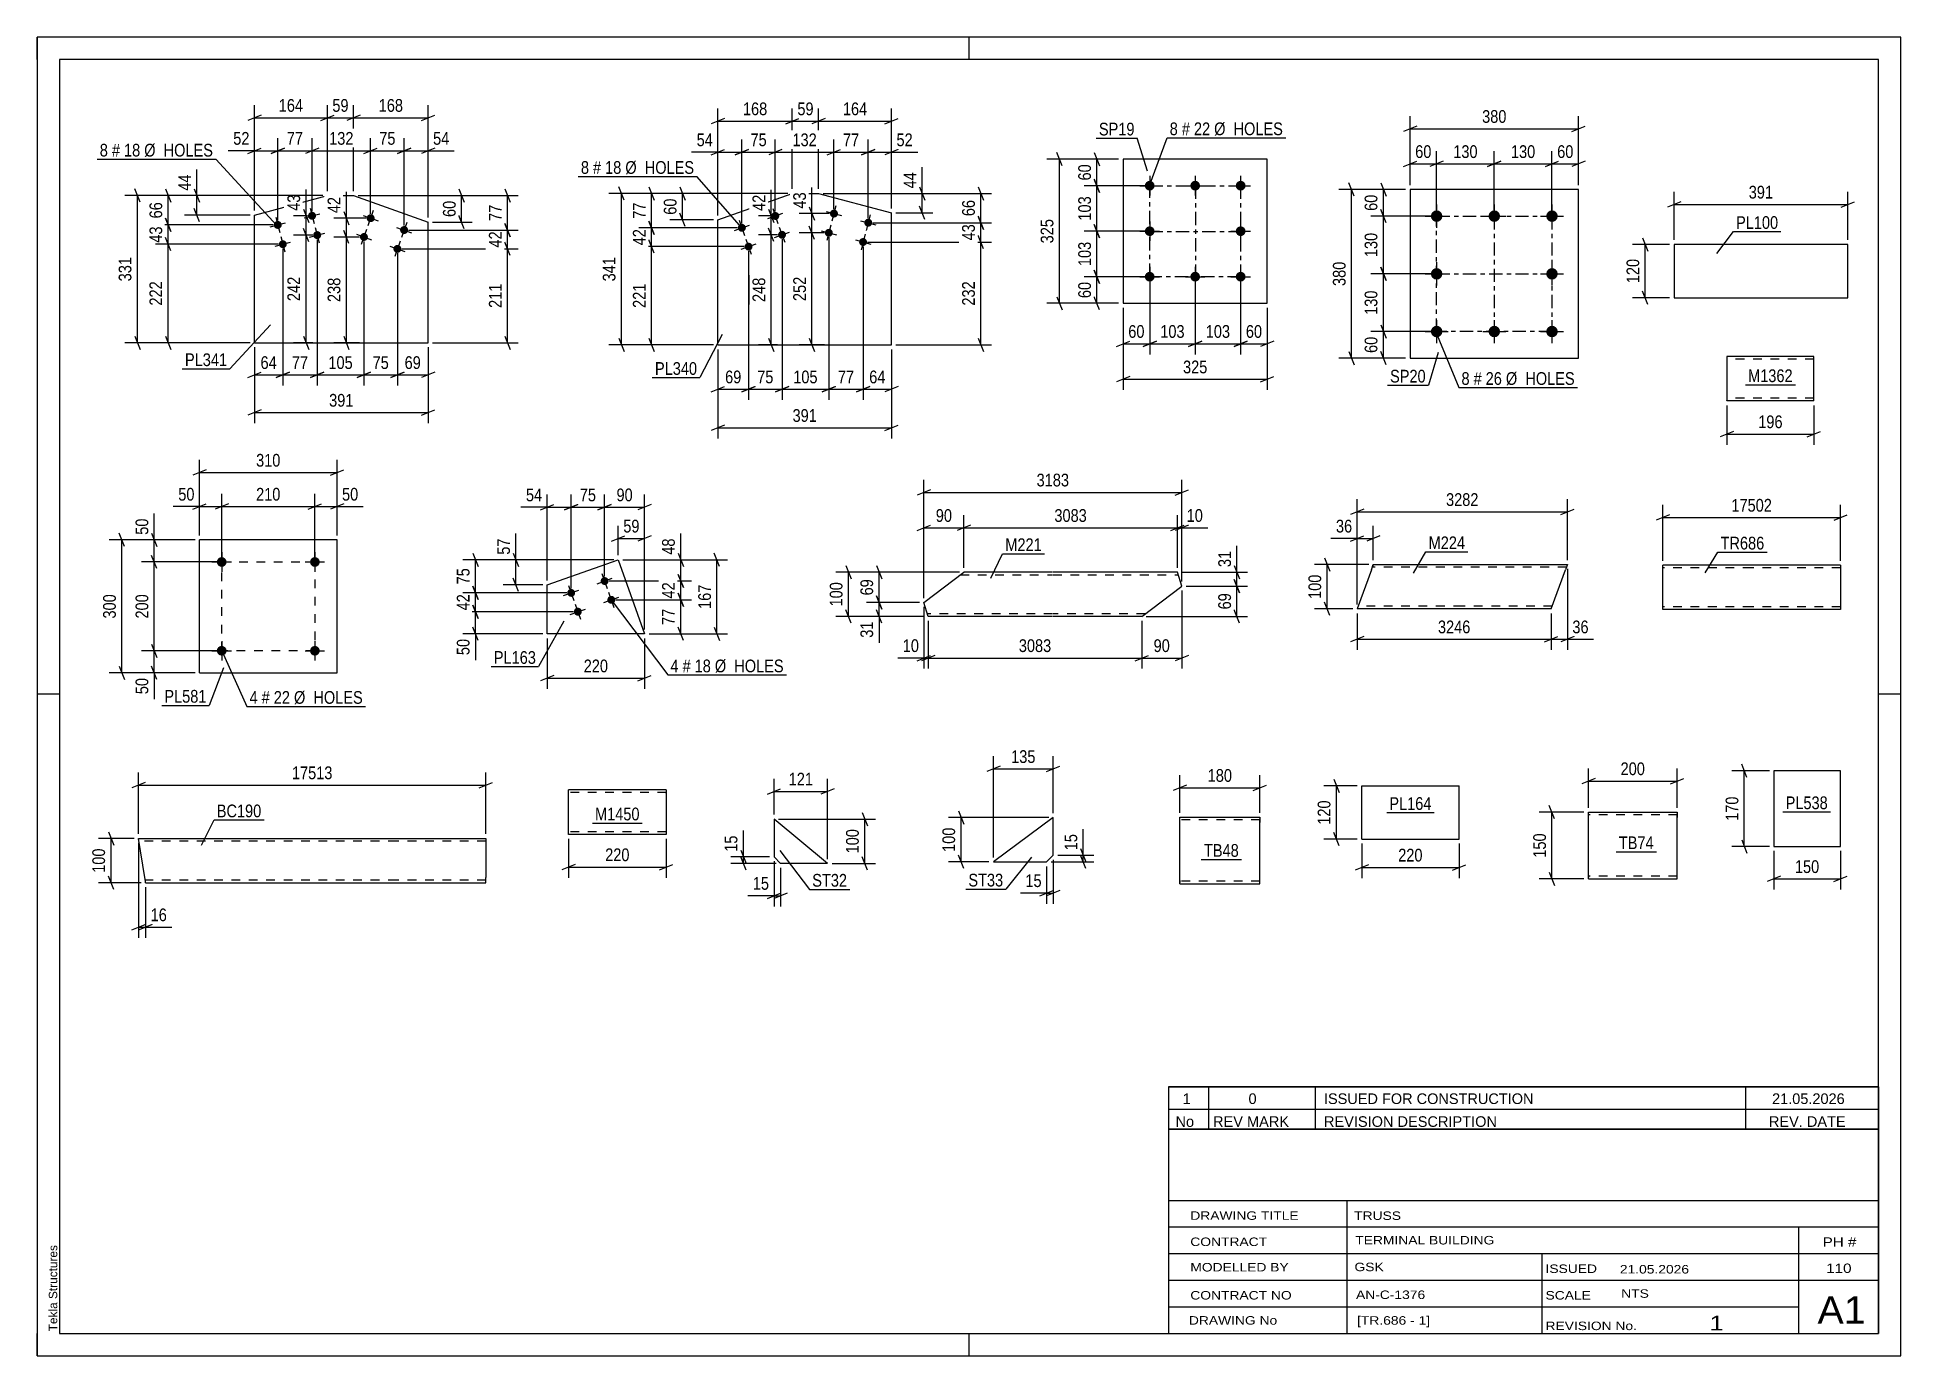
# Model space of a CAD drawing. Header units: millimetres. Extents: x 0 to 420, y 0 to 297.
import ezdxf

# ---------------------------------------------------------------- set-up
doc = ezdxf.new("R2010")
doc.units = ezdxf.units.MM
doc.linetypes.add('DXK_LINE_DOT2', pattern=[3.9198, 1.9599, -1.9599])
doc.linetypes.add('DXK_LINE_DOT3', pattern=[5.9187, 2.979, -0.9799, 0.9799, -0.9799])
doc.styles.add('Arial', font='ARIAL.TTF', dxfattribs={"height": 0.2})
doc.styles.add('Arial Narrow', font='ARIALN.TTF', dxfattribs={"height": 0.2})

# ---------------------------------------------------------------- blocks, each defined once
blk = doc.blocks.new('Unknown-122569255-1133 - 8988')
at = {"color": 5, "linetype": 'Continuous'}
for p, q in [((420, 297), (0, 297)), ((0, 297), (0, 0)), ((0, 292), (0, 297)), ((210, 292), (210, 297)), ((420, 0), (420, 297)), ((415, 292), (5, 292)), ((5, 292), (5, 5)), ((415, 5), (415, 292)), ((5, 149), (0, 149)), ((420, 149), (415, 149)), ((0, 0), (0, 5)), ((5, 5), (415, 5)), ((210, 0), (210, 5)), ((0, 0), (420, 0))]:
    blk.add_line(p, q, dxfattribs=at)
at = {"color": 174, "linetype": 'Continuous', "style": 'Arial'}
blk.add_text('Tekla Structures', height=1.9102, rotation=90, dxfattribs=at).set_placement((4.5, 5.5))
blk = doc.blocks.new('Part-122569255-2036 - 2022')
at = {"color": 2, "linetype": 'Continuous'}
for p, q in [((141.74, 127.45), (119.74, 127.45)), ((119.74, 117.45), (119.74, 127.45)), ((141.74, 127.45), (141.74, 117.45)), ((141.74, 117.45), (119.74, 117.45))]:
    blk.add_line(p, q, dxfattribs=at)
at = {"color": 7, "linetype": 'DXK_LINE_DOT2'}
for p, q in [((141.74, 126.85), (119.74, 126.85)), ((141.74, 126.81), (141.74, 126.85)), ((141.74, 126.85), (141.74, 126.81)), ((141.74, 126.71), (141.74, 126.81)), ((141.74, 126.81), (141.74, 126.71)), ((119.74, 118.05), (119.74, 118.1)), ((141.74, 118.05), (119.74, 118.05))]:
    blk.add_line(p, q, dxfattribs=at)
blk = doc.blocks.new('Part-122569255-7889 - 7883')
at = {"color": 2, "linetype": 'Continuous'}
for p, q in [((309.4, 262.71), (309.4, 224.71)), ((347.4, 262.71), (309.4, 262.71)), ((347.4, 224.71), (347.4, 262.71)), ((309.4, 224.71), (347.4, 224.71))]:
    blk.add_line(p, q, dxfattribs=at)
blk = doc.blocks.new('Bolt-122569255-7922 - 7883')
at = {"linetype": 'Continuous'}
for points in [[(315.4, 258.01, -1), (315.4, 255.41, -1)], [(328.4, 258.01, -1), (328.4, 255.41, -1)], [(341.4, 258.01, -1), (341.4, 255.41, -1)], [(315.4, 245.01, -1), (315.4, 242.41, -1)], [(341.4, 245.01, -1), (341.4, 242.41, -1)], [(315.4, 232.01, -1), (315.4, 229.41, -1)], [(328.4, 232.01, -1), (328.4, 229.41, -1)], [(341.4, 232.01, -1), (341.4, 229.41, -1)]]:
    blk.add_hatch(color=1, dxfattribs=at).paths.add_polyline_path(points)
at = {"color": 1, "linetype": 'Continuous'}
for p, q in [((312.8, 256.71), (318, 256.71)), ((315.4, 259.31), (315.4, 254.11)), ((325.8, 256.71), (331, 256.71)), ((328.4, 259.31), (328.4, 254.11)), ((338.8, 256.71), (344, 256.71)), ((341.4, 259.31), (341.4, 254.11)), ((312.8, 243.71), (318, 243.71)), ((315.4, 246.31), (315.4, 241.11)), ((338.8, 243.71), (344, 243.71)), ((341.4, 246.31), (341.4, 241.11)), ((315.4, 233.31), (315.4, 228.11)), ((328.4, 233.31), (328.4, 228.11)), ((341.4, 233.31), (341.4, 228.11)), ((312.8, 230.71), (318, 230.71)), ((325.8, 230.71), (331, 230.71)), ((338.8, 230.71), (344, 230.71))]:
    blk.add_line(p, q, dxfattribs=at)
blk = doc.blocks.new('Part-122569255-13784 - 13783')
at = {"color": 2, "linetype": 'Continuous'}
for p, q in [((22.82, 116.53), (81.02, 116.53)), ((24.24, 107.73), (22.82, 116.53)), ((81.12, 116.53), (101.12, 116.53)), ((101.12, 116.53), (101.12, 116.44)), ((101.12, 116.44), (101.12, 115.79)), ((101.12, 115.79), (101.12, 107.73)), ((24.37, 106.88), (24.24, 107.73)), ((24.41, 106.62), (24.37, 106.88)), ((24.43, 106.53), (24.41, 106.62)), ((24.43, 106.53), (81.02, 106.53)), ((81.12, 106.53), (101.12, 106.53)), ((101.12, 106.53), (101.12, 107.73))]:
    blk.add_line(p, q, dxfattribs=at)
at = {"color": 7, "linetype": 'DXK_LINE_DOT2'}
for p, q in [((81.02, 115.93), (22.91, 115.93)), ((101.12, 115.93), (81.12, 115.93)), ((101.12, 116.18), (101.12, 115.79)), ((81.02, 107.13), (24.33, 107.13)), ((24.43, 106.53), (24.37, 106.88)), ((101.12, 107.13), (81.12, 107.13)), ((101.12, 106.62), (101.12, 106.88)), ((101.12, 106.53), (101.12, 106.62))]:
    blk.add_line(p, q, dxfattribs=at)
blk = doc.blocks.new('Part-122569255-7610 - 7604')
at = {"color": 2, "linetype": 'Continuous'}
for p, q in [((300.69, 177.03), (297.49, 168.23)), ((300.69, 177.03), (301.13, 178.23)), ((301.13, 178.23), (321.13, 178.23)), ((321.23, 178.23), (344.87, 178.23)), ((341.23, 168.23), (344.43, 177.03)), ((344.74, 177.87), (344.43, 177.03)), ((344.83, 178.13), (344.74, 177.87)), ((344.87, 178.23), (344.83, 178.13)), ((321.13, 168.23), (297.49, 168.23)), ((341.23, 168.23), (321.23, 168.23))]:
    blk.add_line(p, q, dxfattribs=at)
at = {"color": 7, "linetype": 'DXK_LINE_DOT2'}
for p, q in [((321.13, 177.63), (300.91, 177.63)), ((301.09, 178.13), (301, 177.87)), ((301.13, 178.23), (301.09, 178.13)), ((344.65, 177.63), (321.23, 177.63)), ((344.87, 178.23), (344.74, 177.87)), ((321.13, 168.83), (297.71, 168.83)), ((341.45, 168.83), (321.23, 168.83))]:
    blk.add_line(p, q, dxfattribs=at)
blk = doc.blocks.new('Part-122569255-7822 - 7818')
at = {"color": 2, "linetype": 'Continuous'}
for p, q in [((406.4, 131.72), (391.4, 131.72)), ((391.4, 131.72), (391.4, 114.72)), ((406.4, 114.72), (406.4, 131.72)), ((391.4, 114.72), (406.4, 114.72))]:
    blk.add_line(p, q, dxfattribs=at)
blk = doc.blocks.new('Part-122569255-8410 - 8404')
at = {"color": 2, "linetype": 'Continuous'}
for p, q in [((199.85, 169.67), (208.84, 176.52)), ((228.84, 176.52), (208.84, 176.52)), ((256.96, 176.52), (228.94, 176.52)), ((257.94, 173.38), (256.96, 176.52)), ((248.94, 166.52), (257.94, 173.38)), ((200.83, 166.52), (199.85, 169.67)), ((228.84, 166.52), (200.83, 166.52)), ((248.94, 166.52), (228.94, 166.52))]:
    blk.add_line(p, q, dxfattribs=at)
at = {"color": 7, "linetype": 'DXK_LINE_DOT2'}
for p, q in [((208.06, 175.92), (228.84, 175.92)), ((228.94, 175.92), (257.14, 175.92)), ((228.84, 167.12), (200.64, 167.12)), ((249.73, 167.12), (228.94, 167.12))]:
    blk.add_line(p, q, dxfattribs=at)
blk = doc.blocks.new('Part-122569255-7854 - 7850')
at = {"color": 2, "linetype": 'Continuous'}
for p, q in [((349.6, 121.23), (349.6, 122.43)), ((349.6, 122.43), (369.6, 122.43)), ((369.6, 122.43), (369.6, 122.34)), ((369.6, 122.34), (369.6, 121.23)), ((349.6, 108.17), (349.6, 121.23)), ((369.6, 107.43), (369.6, 121.23)), ((349.6, 107.52), (349.6, 108.17)), ((349.6, 107.43), (349.6, 107.52)), ((349.6, 107.43), (369.6, 107.43))]:
    blk.add_line(p, q, dxfattribs=at)
at = {"color": 7, "linetype": 'DXK_LINE_DOT2'}
for p, q in [((369.6, 121.83), (349.6, 121.83)), ((369.6, 121.23), (369.6, 122.08)), ((349.6, 108.17), (349.6, 107.78)), ((349.6, 108.03), (349.6, 108.08)), ((369.6, 108.03), (349.6, 108.03)), ((369.6, 108.03), (369.6, 108.08))]:
    blk.add_line(p, q, dxfattribs=at)
blk = doc.blocks.new('Bolt-122569255-7711 - 7677')
at = {"linetype": 'Continuous'}
for points in [[(250.73, 264.67, -1), (250.73, 262.47, -1)], [(260.98, 264.67, -1), (260.98, 262.47, -1)], [(271.23, 264.67, -1), (271.23, 262.47, -1)], [(250.73, 254.42, -1), (250.73, 252.22, -1)], [(271.23, 254.42, -1), (271.23, 252.22, -1)], [(250.73, 244.17, -1), (250.73, 241.97, -1)], [(260.98, 244.17, -1), (260.98, 241.97, -1)], [(271.23, 244.17, -1), (271.23, 241.97, -1)]]:
    blk.add_hatch(color=1, dxfattribs=at).paths.add_polyline_path(points)
at = {"color": 1, "linetype": 'Continuous'}
for p, q in [((250.73, 265.77), (250.73, 261.37)), ((260.98, 265.77), (260.98, 261.37)), ((271.23, 265.77), (271.23, 261.37)), ((248.53, 263.57), (252.93, 263.57)), ((258.78, 263.57), (263.18, 263.57)), ((269.03, 263.57), (273.43, 263.57)), ((248.53, 253.32), (252.93, 253.32)), ((250.73, 255.52), (250.73, 251.12)), ((269.03, 253.32), (273.43, 253.32)), ((271.23, 255.52), (271.23, 251.12)), ((250.73, 245.27), (250.73, 240.87)), ((260.98, 245.27), (260.98, 240.87)), ((271.23, 245.27), (271.23, 240.87)), ((248.53, 243.07), (252.93, 243.07)), ((258.78, 243.07), (263.18, 243.07)), ((269.03, 243.07), (273.43, 243.07))]:
    blk.add_line(p, q, dxfattribs=at)
blk = doc.blocks.new('Part-122569255-7716 - 7677')
at = {"color": 2, "linetype": 'Continuous'}
for p, q in [((277.23, 269.57), (244.73, 269.57)), ((244.73, 269.57), (244.73, 237.07)), ((277.23, 237.07), (277.23, 269.57)), ((244.73, 237.07), (277.23, 237.07))]:
    blk.add_line(p, q, dxfattribs=at)
blk = doc.blocks.new('Part-122569255-8030 - 8024')
at = {"color": 2, "linetype": 'Continuous'}
for p, q in [((178.14, 110.89), (166.05, 120.89)), ((166.05, 120.89), (166.05, 112.39)), ((167.55, 110.89), (166.05, 112.39)), ((178.14, 110.89), (167.55, 110.89))]:
    blk.add_line(p, q, dxfattribs=at)
blk = doc.blocks.new('Part-122569255-8086 - 8080')
at = {"color": 2, "linetype": 'Continuous'}
for p, q in [((229, 121.24), (215.5, 111.24)), ((229, 112.74), (229, 121.24)), ((215.5, 111.24), (227.5, 111.24)), ((227.5, 111.24), (229, 112.74))]:
    blk.add_line(p, q, dxfattribs=at)
blk = doc.blocks.new('Part-122569255-3337 - 3315')
at = {"color": 2, "linetype": 'Continuous'}
for p, q in [((386.36, 178.09), (366.36, 178.09)), ((366.36, 168.18), (366.36, 178.09)), ((406.46, 178.09), (386.46, 178.09)), ((406.46, 178.09), (406.46, 168.09)), ((366.36, 168.09), (366.36, 168.18)), ((386.36, 168.09), (366.36, 168.09)), ((406.46, 168.09), (386.46, 168.09))]:
    blk.add_line(p, q, dxfattribs=at)
at = {"color": 7, "linetype": 'DXK_LINE_DOT2'}
for p, q in [((386.36, 177.49), (366.36, 177.49)), ((406.46, 177.49), (386.46, 177.49)), ((366.36, 168.69), (366.36, 168.73)), ((386.36, 168.69), (366.36, 168.69)), ((406.46, 168.69), (386.46, 168.69)), ((406.46, 168.69), (406.46, 168.73))]:
    blk.add_line(p, q, dxfattribs=at)
blk = doc.blocks.new('Part-122569255-2574 - 2560')
at = {"color": 2, "linetype": 'Continuous'}
for p, q in [((400.43, 225.07), (380.83, 225.07)), ((380.83, 225.07), (380.83, 215.16)), ((400.43, 216.27), (400.43, 225.07)), ((380.83, 215.07), (380.83, 215.16)), ((400.43, 215.07), (380.83, 215.07)), ((400.43, 215.07), (400.43, 216.27))]:
    blk.add_line(p, q, dxfattribs=at)
at = {"color": 7, "linetype": 'DXK_LINE_DOT2'}
for p, q in [((400.43, 224.47), (380.83, 224.47)), ((380.83, 215.67), (380.83, 215.72)), ((400.43, 215.67), (380.83, 215.67)), ((400.43, 215.72), (400.43, 216.04)), ((400.43, 215.67), (400.43, 215.72))]:
    blk.add_line(p, q, dxfattribs=at)
blk = doc.blocks.new('Part-122569255-2393 - 2339')
at = {"color": 2, "linetype": 'Continuous'}
for p, q in [((67.57, 183.8), (36.57, 183.8)), ((36.57, 153.8), (36.57, 183.8)), ((67.57, 153.8), (67.57, 183.8)), ((36.57, 153.8), (67.57, 153.8))]:
    blk.add_line(p, q, dxfattribs=at)
blk = doc.blocks.new('Bolt-122569255-2373 - 2339')
at = {"linetype": 'Continuous'}
for points in [[(42.67, 178.8, -1), (40.47, 178.8, -1)], [(63.67, 178.8, -1), (61.47, 178.8, -1)]]:
    blk.add_hatch(color=1, dxfattribs=at).paths.add_polyline_path(points)
at = {"color": 1, "linetype": 'Continuous'}
for p, q in [((41.57, 181), (41.57, 176.6)), ((62.57, 181), (62.57, 176.6)), ((39.37, 178.8), (43.77, 178.8)), ((60.37, 178.8), (64.77, 178.8))]:
    blk.add_line(p, q, dxfattribs=at)
blk = doc.blocks.new('Bolt-122569255-2378 - 2339')
at = {"linetype": 'Continuous'}
for points in [[(42.67, 158.8, -1), (40.47, 158.8, -1)], [(63.67, 158.8, -1), (61.47, 158.8, -1)]]:
    blk.add_hatch(color=1, dxfattribs=at).paths.add_polyline_path(points)
at = {"color": 1, "linetype": 'Continuous'}
for p, q in [((41.57, 161), (41.57, 156.6)), ((62.57, 161), (62.57, 156.6)), ((39.37, 158.8), (43.77, 158.8)), ((60.37, 158.8), (64.77, 158.8))]:
    blk.add_line(p, q, dxfattribs=at)
blk = doc.blocks.new('Part-122569255-8681 - 8676')
at = {"color": 2, "linetype": 'Continuous'}
for p, q in [((257.55, 120.08), (257.55, 121.28)), ((257.55, 121.28), (275.55, 121.28)), ((257.55, 107.02), (257.55, 120.08)), ((275.55, 121.28), (275.55, 121.19)), ((275.55, 121.19), (275.55, 120.08)), ((275.55, 106.28), (275.55, 120.08)), ((257.55, 106.37), (257.55, 107.02)), ((257.55, 106.28), (257.55, 106.37)), ((257.55, 106.28), (275.55, 106.28))]:
    blk.add_line(p, q, dxfattribs=at)
at = {"color": 7, "linetype": 'DXK_LINE_DOT2'}
for p, q in [((275.55, 120.68), (257.55, 120.68)), ((275.55, 120.08), (275.55, 120.93)), ((257.55, 107.02), (257.55, 106.63)), ((257.55, 106.88), (257.55, 106.92)), ((275.55, 106.88), (257.55, 106.88)), ((275.55, 106.88), (275.55, 106.92))]:
    blk.add_line(p, q, dxfattribs=at)
blk = doc.blocks.new('Part-122569255-8701 - 8695')
at = {"color": 2, "linetype": 'Continuous'}
for p, q in [((408.05, 250.34), (368.91, 250.34)), ((368.91, 250.34), (368.91, 238.34)), ((408.05, 238.34), (408.05, 250.34)), ((368.91, 238.34), (408.05, 238.34))]:
    blk.add_line(p, q, dxfattribs=at)
blk = doc.blocks.new('Part-122569255-1995 - 1981')
at = {"color": 2, "linetype": 'Continuous'}
for p, q in [((298.51, 116.35), (298.51, 128.35)), ((298.51, 128.35), (320.46, 128.35)), ((320.46, 116.35), (320.46, 128.35)), ((298.51, 116.35), (320.46, 116.35))]:
    blk.add_line(p, q, dxfattribs=at)
blk = doc.blocks.new('Bolt-122569255-1710 - 1704')
at = {"linetype": 'Continuous'}
for points in [[(180.43, 257.06, -1), (178.69, 257.52, -1)], [(179.27, 252.71, -1), (177.53, 253.17, -1)], [(188.16, 255, -1), (186.42, 255.46, -1)], [(187, 250.65, -1), (185.26, 251.11, -1)]]:
    blk.add_hatch(color=1, dxfattribs=at).paths.add_polyline_path(points)
at = {"color": 1, "linetype": 'Continuous'}
for p, q in [((177.82, 257.75), (181.3, 256.83)), ((180.02, 259.03), (179.1, 255.55)), ((187.75, 256.97), (186.83, 253.49)), ((176.66, 253.4), (180.14, 252.48)), ((178.87, 254.68), (177.94, 251.2)), ((185.55, 255.69), (189.03, 254.77)), ((186.6, 252.62), (185.67, 249.14)), ((184.39, 251.35), (187.87, 250.42))]:
    blk.add_line(p, q, dxfattribs=at)
blk = doc.blocks.new('Bolt-122569255-1715 - 1704')
at = {"linetype": 'Continuous'}
for points in [[(167.2, 257.06, -1), (165.5, 256.45, -1)], [(159.66, 254.38, -1), (157.96, 253.78, -1)], [(168.7, 252.81, -1), (167.01, 252.21, -1)], [(161.16, 250.14, -1), (159.47, 249.54, -1)]]:
    blk.add_hatch(color=1, dxfattribs=at).paths.add_polyline_path(points)
at = {"color": 1, "linetype": 'Continuous'}
for p, q in [((164.65, 256.15), (168.05, 257.36)), ((165.75, 258.45), (166.95, 255.06)), ((157.12, 253.48), (160.51, 254.68)), ((158.21, 255.78), (159.41, 252.38)), ((166.16, 251.91), (169.55, 253.12)), ((167.25, 254.21), (168.46, 250.82)), ((158.62, 249.24), (162.01, 250.44)), ((159.71, 251.54), (160.92, 248.14))]:
    blk.add_line(p, q, dxfattribs=at)
blk = doc.blocks.new('Part-122569255-1730 - 1704')
at = {"color": 2, "linetype": 'Continuous'}
for p, q in [((153.4, 255.87), (170.18, 261.83)), ((170.18, 261.83), (176.11, 261.83)), ((176.11, 261.83), (192.54, 257.46)), ((192.54, 227.7), (192.54, 257.46)), ((153.4, 227.7), (153.4, 255.87)), ((153.4, 227.7), (192.54, 227.7))]:
    blk.add_line(p, q, dxfattribs=at)
blk = doc.blocks.new('Bolt-122569255-1400 - 1394')
at = {"linetype": 'Continuous'}
for points in [[(62.8, 257.02, -1), (61.06, 256.56, -1)], [(55.07, 254.97, -1), (53.33, 254.5, -1)], [(63.96, 252.67, -1), (62.22, 252.21, -1)], [(56.22, 250.62, -1), (54.49, 250.15, -1)]]:
    blk.add_hatch(color=1, dxfattribs=at).paths.add_polyline_path(points)
at = {"color": 1, "linetype": 'Continuous'}
for p, q in [((53.74, 256.47), (54.66, 252.99)), ((60.19, 256.33), (63.67, 257.25)), ((61.47, 258.53), (62.39, 255.05)), ((52.46, 254.27), (55.94, 255.2)), ((54.89, 252.13), (55.82, 248.65)), ((61.35, 251.98), (64.83, 252.9)), ((62.62, 254.18), (63.55, 250.7)), ((53.62, 249.92), (57.09, 250.85))]:
    blk.add_line(p, q, dxfattribs=at)
blk = doc.blocks.new('Bolt-122569255-1405 - 1394')
at = {"linetype": 'Continuous'}
for points in [[(75.99, 255.95, -1), (74.29, 256.56, -1)], [(74.48, 251.71, -1), (72.79, 252.32, -1)], [(83.53, 253.28, -1), (81.83, 253.88, -1)], [(82.02, 249.04, -1), (80.32, 249.64, -1)]]:
    blk.add_hatch(color=1, dxfattribs=at).paths.add_polyline_path(points)
at = {"color": 1, "linetype": 'Continuous'}
for p, q in [((73.44, 256.86), (76.83, 255.65)), ((75.74, 257.95), (74.54, 254.56)), ((71.94, 252.62), (75.33, 251.41)), ((74.24, 253.71), (73.03, 250.32)), ((80.98, 254.18), (84.37, 252.98)), ((83.28, 255.28), (82.08, 251.88)), ((79.48, 249.94), (82.87, 248.74)), ((81.77, 251.04), (80.57, 247.64))]:
    blk.add_line(p, q, dxfattribs=at)
blk = doc.blocks.new('Part-122569255-1420 - 1394')
at = {"color": 2, "linetype": 'Continuous'}
for p, q in [((48.95, 256.96), (65.38, 261.33)), ((65.38, 261.33), (71.3, 261.33)), ((71.3, 261.33), (88.09, 255.37)), ((48.95, 228.2), (48.95, 256.96)), ((88.09, 228.2), (88.09, 255.37)), ((48.95, 228.2), (88.09, 228.2))]:
    blk.add_line(p, q, dxfattribs=at)
blk = doc.blocks.new('Bolt-122569255-1256 - 1220')
at = {"linetype": 'Continuous'}
for points in [[(121.18, 172.14, -1), (119.49, 171.54, -1)], [(128.72, 174.82, -1), (127.03, 174.21, -1)], [(122.69, 167.9, -1), (120.99, 167.3, -1)], [(130.23, 170.58, -1), (128.53, 169.97, -1)]]:
    blk.add_hatch(color=1, dxfattribs=at).paths.add_polyline_path(points)
at = {"color": 1, "linetype": 'Continuous'}
for p, q in [((118.64, 171.24), (122.03, 172.44)), ((119.73, 173.54), (120.94, 170.14)), ((126.18, 173.91), (129.57, 175.12)), ((127.27, 176.21), (128.48, 172.82)), ((120.14, 167), (123.54, 168.2)), ((121.24, 169.3), (122.44, 165.9)), ((127.68, 169.67), (131.08, 170.88)), ((128.78, 171.97), (129.98, 168.58))]:
    blk.add_line(p, q, dxfattribs=at)
blk = doc.blocks.new('Part-122569255-1271 - 1220')
at = {"color": 2, "linetype": 'Continuous'}
for p, q in [((114.93, 173.64), (130.95, 179.32)), ((130.95, 179.32), (136.88, 162.6)), ((114.93, 162.6), (114.93, 173.64)), ((136.88, 162.6), (114.93, 162.6))]:
    blk.add_line(p, q, dxfattribs=at)
blk = doc.blocks.new('Rectangle-122569255-8009 - 7883')
at = {"color": 1, "linetype": 'DXK_LINE_DOT3'}
blk.add_lwpolyline([(315.4, 256.71), (341.4, 256.71), (341.4, 230.71), (315.4, 230.71), (315.4, 256.71)], close=True, dxfattribs=at)
blk = doc.blocks.new('Rectangle-122569255-7803 - 7677')
at = {"color": 1, "linetype": 'DXK_LINE_DOT3'}
blk.add_lwpolyline([(250.73, 263.57), (271.23, 263.57), (271.23, 243.07), (250.73, 243.07), (250.73, 263.57)], close=True, dxfattribs=at)
blk = doc.blocks.new('Rectangle-122569255-2502 - 2339')
at = {"color": 1, "linetype": 'DXK_LINE_DOT2'}
blk.add_lwpolyline([(41.57, 178.8), (62.57, 178.8), (62.57, 158.8), (41.57, 158.8), (41.57, 178.8)], close=True, dxfattribs=at)
blk = doc.blocks.new('Line-122569255-7995 - 7883')
at = {"color": 1, "linetype": 'DXK_LINE_DOT3'}
blk.add_line((328.4, 256.71), (328.4, 230.71), dxfattribs=at)
blk = doc.blocks.new('Line-122569255-7789 - 7677')
at = {"color": 1, "linetype": 'DXK_LINE_DOT3'}
blk.add_line((261.03, 263.57), (261.03, 243.07), dxfattribs=at)
blk = doc.blocks.new('Line-122569255-8002 - 7883')
at = {"color": 1, "linetype": 'DXK_LINE_DOT3'}
blk.add_line((315.4, 243.71), (341.4, 243.71), dxfattribs=at)
blk = doc.blocks.new('Line-122569255-7796 - 7677')
at = {"color": 1, "linetype": 'DXK_LINE_DOT3'}
blk.add_line((250.73, 253.27), (271.23, 253.27), dxfattribs=at)
blk = doc.blocks.new('StraightDimension-122569255-2038 - 2022')
at = {"color": 7, "linetype": 'Continuous'}
for p, q in [((119.74, 116.45), (119.74, 107.66)), ((141.74, 116.45), (141.74, 107.66)), ((121.24, 110.66), (118.24, 109.46)), ((119.74, 110.06), (141.74, 110.06)), ((140.24, 109.46), (143.24, 110.66))]:
    blk.add_line(p, q, dxfattribs=at)
at = {"color": 0}
blk.add_wipeout([(134.08, 110.81), (134.08, 115.01), (127.4, 115.01), (127.4, 110.81)], dxfattribs=at)
at = {"color": 3, "style": 'Arial Narrow'}
blk.add_text('220', height=2.863, dxfattribs=at).set_placement((128, 111.41))
blk = doc.blocks.new('StraightDimension-122569255-7924 - 7883')
at = {"color": 7, "linetype": 'Continuous'}
for p, q in [((309.4, 263.71), (309.4, 279.23)), ((347.4, 263.71), (347.4, 279.23)), ((310.9, 276.98), (307.9, 275.78)), ((309.4, 276.38), (347.4, 276.38)), ((345.9, 275.78), (348.9, 276.98))]:
    blk.add_line(p, q, dxfattribs=at)
at = {"color": 0}
blk.add_wipeout([(331.74, 277.13), (331.74, 281.33), (325.05, 281.33), (325.05, 277.13)], dxfattribs=at)
at = {"color": 3, "style": 'Arial Narrow'}
blk.add_text('380', height=2.863, dxfattribs=at).set_placement((325.65, 277.73))
blk = doc.blocks.new('StraightDimension-122569255-7945 - 7883')
at = {"color": 7, "linetype": 'Continuous'}
for p, q in [((307.9, 267.86), (310.9, 269.06)), ((309.4, 263.71), (309.4, 271.31)), ((316.9, 269.06), (313.9, 267.86)), ((315.4, 257.71), (315.4, 271.31)), ((309.4, 268.46), (315.4, 268.46))]:
    blk.add_line(p, q, dxfattribs=at)
at = {"color": 0}
blk.add_wipeout([(314.82, 269.21), (314.82, 273.41), (309.97, 273.41), (309.97, 269.21)], dxfattribs=at)
at = {"color": 3, "style": 'Arial Narrow'}
blk.add_text('60', height=2.863, dxfattribs=at).set_placement((310.57, 269.81))
blk = doc.blocks.new('StraightDimension-122569255-7993 - 7883')
at = {"color": 7, "linetype": 'Continuous'}
for p, q in [((314.4, 243.71), (300.54, 243.71)), ((303.99, 242.21), (302.79, 245.21)), ((303.39, 230.71), (303.39, 243.71)), ((302.79, 232.21), (303.99, 229.21)), ((314.4, 230.71), (300.54, 230.71))]:
    blk.add_line(p, q, dxfattribs=at)
at = {"color": 0}
blk.add_wipeout([(302.64, 240.56), (298.44, 240.56), (298.44, 233.87), (302.64, 233.87)], dxfattribs=at)
at = {"color": 3, "style": 'Arial Narrow'}
blk.add_text('130', height=2.863, rotation=90.0002, dxfattribs=at).set_placement((302.04, 234.47))
blk = doc.blocks.new('StraightDimension-122569255-7935 - 7883')
at = {"color": 7, "linetype": 'Continuous'}
for p, q in [((339.9, 267.86), (342.9, 269.06)), ((341.4, 257.71), (341.4, 271.31)), ((348.9, 269.06), (345.9, 267.86)), ((347.4, 263.71), (347.4, 271.31)), ((341.4, 268.46), (347.4, 268.46))]:
    blk.add_line(p, q, dxfattribs=at)
at = {"color": 0}
blk.add_wipeout([(346.82, 269.21), (346.82, 273.41), (341.97, 273.41), (341.97, 269.21)], dxfattribs=at)
at = {"color": 3, "style": 'Arial Narrow'}
blk.add_text('60', height=2.863, dxfattribs=at).set_placement((342.57, 269.81))
blk = doc.blocks.new('StraightDimension-122569255-7955 - 7883')
at = {"color": 7, "linetype": 'Continuous'}
for p, q in [((329.9, 269.06), (326.9, 267.86)), ((328.4, 257.71), (328.4, 271.31)), ((339.9, 267.86), (342.9, 269.06)), ((341.4, 257.71), (341.4, 271.31)), ((328.4, 268.46), (341.4, 268.46))]:
    blk.add_line(p, q, dxfattribs=at)
at = {"color": 0}
blk.add_wipeout([(338.24, 269.21), (338.24, 273.41), (331.55, 273.41), (331.55, 269.21)], dxfattribs=at)
at = {"color": 3, "style": 'Arial Narrow'}
blk.add_text('130', height=2.863, dxfattribs=at).set_placement((332.15, 269.81))
blk = doc.blocks.new('StraightDimension-122569255-7957 - 7883')
at = {"color": 7, "linetype": 'Continuous'}
for p, q in [((316.9, 269.06), (313.9, 267.86)), ((315.4, 257.71), (315.4, 271.31)), ((326.9, 267.86), (329.9, 269.06)), ((328.4, 257.71), (328.4, 271.31)), ((315.4, 268.46), (328.4, 268.46))]:
    blk.add_line(p, q, dxfattribs=at)
at = {"color": 0}
blk.add_wipeout([(325.24, 269.21), (325.24, 273.41), (318.55, 273.41), (318.55, 269.21)], dxfattribs=at)
at = {"color": 3, "style": 'Arial Narrow'}
blk.add_text('130', height=2.863, dxfattribs=at).set_placement((319.15, 269.81))
blk = doc.blocks.new('StraightDimension-122569255-7960 - 7883')
at = {"color": 7, "linetype": 'Continuous'}
for p, q in [((308.4, 262.71), (293.38, 262.71)), ((296.83, 261.21), (295.63, 264.21)), ((296.23, 224.71), (296.23, 262.71)), ((308.4, 224.71), (293.38, 224.71)), ((295.63, 226.21), (296.83, 223.21))]:
    blk.add_line(p, q, dxfattribs=at)
at = {"color": 0}
blk.add_wipeout([(295.48, 247.06), (291.28, 247.06), (291.28, 240.37), (295.48, 240.37)], dxfattribs=at)
at = {"color": 3, "style": 'Arial Narrow'}
blk.add_text('380', height=2.863, rotation=90.0002, dxfattribs=at).set_placement((294.88, 240.97))
blk = doc.blocks.new('StraightDimension-122569255-7971 - 7883')
at = {"color": 7, "linetype": 'Continuous'}
for p, q in [((308.4, 262.71), (300.54, 262.71)), ((302.79, 264.21), (303.99, 261.21)), ((303.39, 256.71), (303.39, 262.71)), ((314.4, 256.71), (300.54, 256.71)), ((303.99, 255.21), (302.79, 258.21))]:
    blk.add_line(p, q, dxfattribs=at)
at = {"color": 0}
blk.add_wipeout([(302.64, 262.14), (298.44, 262.14), (298.44, 257.29), (302.64, 257.29)], dxfattribs=at)
at = {"color": 3, "style": 'Arial Narrow'}
blk.add_text('60', height=2.863, rotation=90.0002, dxfattribs=at).set_placement((302.04, 257.89))
blk = doc.blocks.new('StraightDimension-122569255-7981 - 7883')
at = {"color": 7, "linetype": 'Continuous'}
for p, q in [((302.79, 232.21), (303.99, 229.21)), ((314.4, 230.71), (300.54, 230.71)), ((303.39, 224.71), (303.39, 230.71)), ((308.4, 224.71), (300.54, 224.71)), ((303.99, 223.21), (302.79, 226.21))]:
    blk.add_line(p, q, dxfattribs=at)
at = {"color": 0}
blk.add_wipeout([(302.64, 230.14), (298.44, 230.14), (298.44, 225.29), (302.64, 225.29)], dxfattribs=at)
at = {"color": 3, "style": 'Arial Narrow'}
blk.add_text('60', height=2.863, rotation=90.0002, dxfattribs=at).set_placement((302.04, 225.89))
blk = doc.blocks.new('StraightDimension-122569255-7991 - 7883')
at = {"color": 7, "linetype": 'Continuous'}
for p, q in [((314.4, 256.71), (300.54, 256.71)), ((303.99, 255.21), (302.79, 258.21)), ((303.39, 243.71), (303.39, 256.71)), ((314.4, 243.71), (300.54, 243.71)), ((302.79, 245.21), (303.99, 242.21))]:
    blk.add_line(p, q, dxfattribs=at)
at = {"color": 0}
blk.add_wipeout([(302.64, 253.56), (298.44, 253.56), (298.44, 246.87), (302.64, 246.87)], dxfattribs=at)
at = {"color": 3, "style": 'Arial Narrow'}
blk.add_text('130', height=2.863, rotation=90.0002, dxfattribs=at).set_placement((302.04, 247.47))
blk = doc.blocks.new('StraightDimension-122569255-13791 - 13783')
at = {"color": 7, "linetype": 'Continuous'}
for p, q in [((22.82, 117.53), (22.82, 131.37)), ((101.12, 117.53), (101.12, 131.37)), ((24.32, 129.12), (21.32, 127.92)), ((22.82, 128.52), (101.12, 128.52)), ((99.62, 127.92), (102.62, 129.12))]:
    blk.add_line(p, q, dxfattribs=at)
at = {"color": 0}
blk.add_wipeout([(67.14, 129.27), (67.14, 133.47), (56.8, 133.47), (56.8, 129.27)], dxfattribs=at)
at = {"color": 3, "style": 'Arial Narrow'}
blk.add_text('17513', height=2.863, dxfattribs=at).set_placement((57.4, 129.87))
blk = doc.blocks.new('StraightDimension-122569255-13802 - 13783')
at = {"color": 7, "linetype": 'Continuous'}
for p, q in [((22.82, 115.53), (22.82, 94.13)), ((24.43, 105.53), (24.43, 94.13)), ((21.32, 95.93), (24.32, 97.13)), ((25.93, 97.13), (22.93, 95.93)), ((22.82, 96.53), (24.43, 96.53))]:
    blk.add_line(p, q, dxfattribs=at)
at = {"color": 0}
blk.add_wipeout([(29.81, 97.28), (29.81, 101.48), (24.95, 101.48), (24.95, 97.28)], dxfattribs=at)
at = {"color": 7, "linetype": 'Continuous'}
blk.add_line((24.43, 96.53), (30.34, 96.53), dxfattribs=at)
blk.add_line((24.43, 96.53), (30.34, 96.53), dxfattribs=at)
at = {"color": 3, "style": 'Arial Narrow'}
blk.add_text('16', height=2.863, dxfattribs=at).set_placement((25.55, 97.88))
blk = doc.blocks.new('StraightDimension-122569255-13821 - 13783')
at = {"color": 7, "linetype": 'Continuous'}
for p, q in [((16.02, 118.03), (17.22, 115.03)), ((21.82, 116.53), (13.77, 116.53)), ((16.62, 106.53), (16.62, 116.53)), ((23.43, 106.53), (13.77, 106.53)), ((17.22, 105.03), (16.02, 108.03))]:
    blk.add_line(p, q, dxfattribs=at)
at = {"color": 0}
blk.add_wipeout([(15.87, 114.87), (11.67, 114.87), (11.67, 108.18), (15.87, 108.18)], dxfattribs=at)
at = {"color": 3, "style": 'Arial Narrow'}
blk.add_text('100', height=2.863, rotation=90.0002, dxfattribs=at).set_placement((15.27, 108.78))
blk = doc.blocks.new('StraightDimension-122569255-7625 - 7604')
at = {"color": 7, "linetype": 'Continuous'}
for p, q in [((344.87, 177.23), (344.87, 158.99)), ((341.23, 167.23), (341.23, 158.99)), ((339.73, 160.79), (342.73, 161.99)), ((341.23, 161.39), (344.87, 161.39)), ((346.37, 161.99), (343.37, 160.79))]:
    blk.add_line(p, q, dxfattribs=at)
at = {"color": 0}
blk.add_wipeout([(350.25, 162.14), (350.25, 166.34), (345.39, 166.34), (345.39, 162.14)], dxfattribs=at)
at = {"color": 7, "linetype": 'Continuous'}
blk.add_line((344.87, 161.39), (350.77, 161.39), dxfattribs=at)
blk.add_line((344.87, 161.39), (350.77, 161.39), dxfattribs=at)
at = {"color": 3, "style": 'Arial Narrow'}
blk.add_text('36', height=2.863, dxfattribs=at).set_placement((345.99, 162.74))
blk = doc.blocks.new('StraightDimension-122569255-7662 - 7604')
at = {"color": 7, "linetype": 'Continuous'}
for p, q in [((300.13, 178.23), (287.87, 178.23)), ((290.12, 179.73), (291.32, 176.73)), ((290.72, 168.23), (290.72, 178.23)), ((296.49, 168.23), (287.87, 168.23)), ((291.32, 166.73), (290.12, 169.73))]:
    blk.add_line(p, q, dxfattribs=at)
at = {"color": 0}
blk.add_wipeout([(289.97, 176.57), (285.77, 176.57), (285.77, 169.88), (289.97, 169.88)], dxfattribs=at)
at = {"color": 3, "style": 'Arial Narrow'}
blk.add_text('100', height=2.863, rotation=90.0002, dxfattribs=at).set_placement((289.37, 170.48))
blk = doc.blocks.new('StraightDimension-122569255-7638 - 7604')
at = {"color": 7, "linetype": 'Continuous'}
for p, q in [((297.49, 169.23), (297.49, 186.95)), ((301.13, 179.23), (301.13, 186.95)), ((295.99, 183.5), (298.99, 184.7)), ((297.49, 184.1), (301.13, 184.1)), ((302.63, 184.7), (299.63, 183.5))]:
    blk.add_line(p, q, dxfattribs=at)
at = {"color": 0}
blk.add_wipeout([(296.96, 184.85), (296.96, 189.05), (292.11, 189.05), (292.11, 184.85)], dxfattribs=at)
at = {"color": 7, "linetype": 'Continuous'}
blk.add_line((297.49, 184.1), (291.58, 184.1), dxfattribs=at)
blk.add_line((297.49, 184.1), (291.58, 184.1), dxfattribs=at)
at = {"color": 3, "style": 'Arial Narrow'}
blk.add_text('36', height=2.863, dxfattribs=at).set_placement((292.71, 185.45))
blk = doc.blocks.new('StraightDimension-122569255-7613 - 7604')
at = {"color": 7, "linetype": 'Continuous'}
for p, q in [((297.49, 167.23), (297.49, 158.99)), ((341.23, 167.23), (341.23, 158.99)), ((298.99, 161.99), (295.99, 160.79)), ((297.49, 161.39), (341.23, 161.39)), ((339.73, 160.79), (342.73, 161.99))]:
    blk.add_line(p, q, dxfattribs=at)
at = {"color": 0}
blk.add_wipeout([(323.61, 162.14), (323.61, 166.34), (315.1, 166.34), (315.1, 162.14)], dxfattribs=at)
at = {"color": 3, "style": 'Arial Narrow'}
blk.add_text('3246', height=2.863, dxfattribs=at).set_placement((315.7, 162.74))
blk = doc.blocks.new('StraightDimension-122569255-7651 - 7604')
at = {"color": 7, "linetype": 'Continuous'}
for p, q in [((298.99, 190.68), (295.99, 189.48)), ((297.49, 169.23), (297.49, 192.93)), ((297.49, 190.08), (344.87, 190.08)), ((343.37, 189.48), (346.37, 190.68)), ((344.87, 179.23), (344.87, 192.93))]:
    blk.add_line(p, q, dxfattribs=at)
at = {"color": 0}
blk.add_wipeout([(325.43, 190.83), (325.43, 195.03), (316.92, 195.03), (316.92, 190.83)], dxfattribs=at)
at = {"color": 3, "style": 'Arial Narrow'}
blk.add_text('3282', height=2.863, dxfattribs=at).set_placement((317.52, 191.43))
blk = doc.blocks.new('StraightDimension-122569255-7824 - 7818')
at = {"color": 7, "linetype": 'Continuous'}
for p, q in [((391.4, 113.72), (391.4, 104.99)), ((406.4, 113.72), (406.4, 104.99)), ((392.9, 107.99), (389.9, 106.79)), ((391.4, 107.39), (406.4, 107.39)), ((404.9, 106.79), (407.9, 107.99))]:
    blk.add_line(p, q, dxfattribs=at)
at = {"color": 0}
blk.add_wipeout([(402.24, 108.14), (402.24, 112.34), (395.55, 112.34), (395.55, 108.14)], dxfattribs=at)
at = {"color": 3, "style": 'Arial Narrow'}
blk.add_text('150', height=2.863, dxfattribs=at).set_placement((396.15, 108.74))
blk = doc.blocks.new('StraightDimension-122569255-7835 - 7818')
at = {"color": 7, "linetype": 'Continuous'}
for p, q in [((390.4, 131.72), (381.9, 131.72)), ((385.35, 130.22), (384.15, 133.22)), ((384.75, 114.72), (384.75, 131.72)), ((390.4, 114.72), (381.9, 114.72)), ((384.15, 116.22), (385.35, 113.22))]:
    blk.add_line(p, q, dxfattribs=at)
at = {"color": 0}
blk.add_wipeout([(384, 126.56), (379.8, 126.56), (379.8, 119.88), (384, 119.88)], dxfattribs=at)
at = {"color": 3, "style": 'Arial Narrow'}
blk.add_text('170', height=2.863, rotation=90.0002, dxfattribs=at).set_placement((383.4, 120.48))
blk = doc.blocks.new('StraightDimension-122569255-8544 - 8404')
at = {"color": 7, "linetype": 'Continuous'}
for p, q in [((207.85, 176.52), (186.88, 176.52)), ((189.13, 178.02), (190.33, 175.02)), ((189.73, 169.67), (189.73, 176.52)), ((198.85, 169.67), (186.88, 169.67)), ((190.33, 168.17), (189.13, 171.17))]:
    blk.add_line(p, q, dxfattribs=at)
at = {"color": 0}
blk.add_wipeout([(188.98, 175.52), (184.78, 175.52), (184.78, 170.67), (188.98, 170.67)], dxfattribs=at)
at = {"color": 3, "style": 'Arial Narrow'}
blk.add_text('69', height=2.863, rotation=90.0002, dxfattribs=at).set_placement((188.38, 171.27))
blk = doc.blocks.new('StraightDimension-122569255-8431 - 8404')
at = {"color": 7, "linetype": 'Continuous'}
for p, q in [((208.85, 177.52), (208.85, 189.34)), ((256.96, 177.52), (256.96, 189.34)), ((210.35, 187.09), (207.35, 185.89)), ((208.85, 186.49), (256.96, 186.49)), ((255.46, 185.89), (258.46, 187.09))]:
    blk.add_line(p, q, dxfattribs=at)
at = {"color": 0}
blk.add_wipeout([(237.16, 187.24), (237.16, 191.44), (228.65, 191.44), (228.65, 187.24)], dxfattribs=at)
at = {"color": 3, "style": 'Arial Narrow'}
blk.add_text('3083', height=2.863, dxfattribs=at).set_placement((229.25, 187.84))
blk = doc.blocks.new('StraightDimension-122569255-8501 - 8404')
at = {"color": 7, "linetype": 'Continuous'}
for p, q in [((200.83, 165.52), (200.83, 154.77)), ((248.94, 165.52), (248.94, 154.77)), ((202.33, 157.77), (199.33, 156.57)), ((200.83, 157.17), (248.94, 157.17)), ((247.44, 156.57), (250.44, 157.77))]:
    blk.add_line(p, q, dxfattribs=at)
at = {"color": 0}
blk.add_wipeout([(229.14, 157.92), (229.14, 162.12), (220.63, 162.12), (220.63, 157.92)], dxfattribs=at)
at = {"color": 3, "style": 'Arial Narrow'}
blk.add_text('3083', height=2.863, dxfattribs=at).set_placement((221.23, 158.52))
blk = doc.blocks.new('StraightDimension-122569255-8473 - 8404')
at = {"color": 7, "linetype": 'Continuous'}
for p, q in [((201.35, 195.08), (198.35, 193.88)), ((199.85, 170.67), (199.85, 197.33)), ((199.85, 194.48), (257.94, 194.48)), ((256.44, 193.88), (259.44, 195.08)), ((257.94, 174.38), (257.94, 197.33))]:
    blk.add_line(p, q, dxfattribs=at)
at = {"color": 0}
blk.add_wipeout([(233.15, 195.23), (233.15, 199.43), (224.64, 199.43), (224.64, 195.23)], dxfattribs=at)
at = {"color": 3, "style": 'Arial Narrow'}
blk.add_text('3183', height=2.863, dxfattribs=at).set_placement((225.24, 195.83))
blk = doc.blocks.new('StraightDimension-122569255-8413 - 8404')
at = {"color": 7, "linetype": 'Continuous'}
for p, q in [((199.85, 170.67), (199.85, 189.34)), ((208.85, 177.52), (208.85, 189.34)), ((198.35, 185.89), (201.35, 187.09)), ((199.85, 186.49), (208.85, 186.49)), ((210.35, 187.09), (207.35, 185.89))]:
    blk.add_line(p, q, dxfattribs=at)
at = {"color": 0}
blk.add_wipeout([(206.78, 187.24), (206.78, 191.44), (201.92, 191.44), (201.92, 187.24)], dxfattribs=at)
at = {"color": 3, "style": 'Arial Narrow'}
blk.add_text('90', height=2.863, dxfattribs=at).set_placement((202.52, 187.84))
blk = doc.blocks.new('StraightDimension-122569255-8455 - 8404')
at = {"color": 7, "linetype": 'Continuous'}
for p, q in [((256.96, 177.52), (256.96, 189.34)), ((257.94, 174.38), (257.94, 189.34)), ((255.46, 185.89), (258.46, 187.09)), ((259.44, 187.09), (256.44, 185.89)), ((256.96, 186.49), (257.94, 186.49))]:
    blk.add_line(p, q, dxfattribs=at)
at = {"color": 0}
blk.add_wipeout([(263.32, 187.24), (263.32, 191.44), (258.46, 191.44), (258.46, 187.24)], dxfattribs=at)
at = {"color": 7, "linetype": 'Continuous'}
blk.add_line((257.94, 186.49), (263.84, 186.49), dxfattribs=at)
blk.add_line((257.94, 186.49), (263.84, 186.49), dxfattribs=at)
at = {"color": 3, "style": 'Arial Narrow'}
blk.add_text('10', height=2.863, dxfattribs=at).set_placement((259.06, 187.84))
blk = doc.blocks.new('StraightDimension-122569255-8484 - 8404')
at = {"color": 7, "linetype": 'Continuous'}
for p, q in [((199.85, 168.67), (199.85, 154.77)), ((200.83, 165.52), (200.83, 154.77)), ((198.35, 156.57), (201.35, 157.77)), ((202.33, 157.77), (199.33, 156.57)), ((199.85, 157.17), (200.83, 157.17))]:
    blk.add_line(p, q, dxfattribs=at)
at = {"color": 0}
blk.add_wipeout([(199.32, 157.92), (199.32, 162.12), (194.47, 162.12), (194.47, 157.92)], dxfattribs=at)
at = {"color": 7, "linetype": 'Continuous'}
blk.add_line((199.85, 157.17), (193.94, 157.17), dxfattribs=at)
blk.add_line((199.85, 157.17), (193.94, 157.17), dxfattribs=at)
at = {"color": 3, "style": 'Arial Narrow'}
blk.add_text('10', height=2.863, dxfattribs=at).set_placement((195.07, 158.52))
blk = doc.blocks.new('StraightDimension-122569255-8526 - 8404')
at = {"color": 7, "linetype": 'Continuous'}
for p, q in [((257.94, 172.38), (257.94, 154.77)), ((248.94, 165.52), (248.94, 154.77)), ((247.44, 156.57), (250.44, 157.77)), ((248.94, 157.17), (257.94, 157.17)), ((259.44, 157.77), (256.44, 156.57))]:
    blk.add_line(p, q, dxfattribs=at)
at = {"color": 0}
blk.add_wipeout([(255.87, 157.92), (255.87, 162.12), (251.01, 162.12), (251.01, 157.92)], dxfattribs=at)
at = {"color": 3, "style": 'Arial Narrow'}
blk.add_text('90', height=2.863, dxfattribs=at).set_placement((251.61, 158.52))
blk = doc.blocks.new('StraightDimension-122569255-8568 - 8404')
at = {"color": 7, "linetype": 'Continuous'}
for p, q in [((198.85, 169.67), (186.88, 169.67)), ((189.13, 171.17), (190.33, 168.17)), ((190.33, 165.02), (189.13, 168.02)), ((189.73, 166.52), (189.73, 169.67)), ((199.83, 166.52), (186.88, 166.52))]:
    blk.add_line(p, q, dxfattribs=at)
at = {"color": 0}
blk.add_wipeout([(188.98, 166), (184.78, 166), (184.78, 161.14), (188.98, 161.14)], dxfattribs=at)
at = {"color": 7, "linetype": 'Continuous'}
blk.add_line((189.73, 166.52), (189.73, 160.62), dxfattribs=at)
blk.add_line((189.73, 166.52), (189.73, 160.62), dxfattribs=at)
at = {"color": 3, "style": 'Arial Narrow'}
blk.add_text('31', height=2.863, rotation=90.0002, dxfattribs=at).set_placement((188.38, 161.74))
blk = doc.blocks.new('StraightDimension-122569255-8593 - 8404')
at = {"color": 7, "linetype": 'Continuous'}
for p, q in [((257.96, 176.52), (272.8, 176.52)), ((269.8, 178.02), (271, 175.02)), ((270.4, 173.38), (270.4, 176.52)), ((258.94, 173.38), (272.8, 173.38)), ((271, 171.88), (269.8, 174.88))]:
    blk.add_line(p, q, dxfattribs=at)
at = {"color": 0}
blk.add_wipeout([(269.65, 181.9), (265.45, 181.9), (265.45, 177.05), (269.65, 177.05)], dxfattribs=at)
at = {"color": 7, "linetype": 'Continuous'}
blk.add_line((270.4, 176.52), (270.4, 182.43), dxfattribs=at)
blk.add_line((270.4, 176.52), (270.4, 182.43), dxfattribs=at)
at = {"color": 3, "style": 'Arial Narrow'}
blk.add_text('31', height=2.863, rotation=90.0002, dxfattribs=at).set_placement((269.05, 177.65))
blk = doc.blocks.new('StraightDimension-122569255-8617 - 8404')
at = {"color": 7, "linetype": 'Continuous'}
for p, q in [((258.94, 173.38), (272.8, 173.38)), ((269.8, 174.88), (271, 171.88)), ((270.4, 166.52), (270.4, 173.38)), ((271, 165.02), (269.8, 168.02)), ((249.94, 166.52), (272.8, 166.52))]:
    blk.add_line(p, q, dxfattribs=at)
at = {"color": 0}
blk.add_wipeout([(269.65, 172.38), (265.45, 172.38), (265.45, 167.52), (269.65, 167.52)], dxfattribs=at)
at = {"color": 3, "style": 'Arial Narrow'}
blk.add_text('69', height=2.863, rotation=90.0002, dxfattribs=at).set_placement((269.05, 168.12))
blk = doc.blocks.new('StraightDimension-122569255-8642 - 8404')
at = {"color": 7, "linetype": 'Continuous'}
for p, q in [((207.85, 176.52), (179.98, 176.52)), ((182.23, 178.02), (183.43, 175.02)), ((182.83, 166.52), (182.83, 176.52)), ((183.43, 165.02), (182.23, 168.02)), ((199.83, 166.52), (179.98, 166.52))]:
    blk.add_line(p, q, dxfattribs=at)
at = {"color": 0}
blk.add_wipeout([(182.08, 174.86), (177.88, 174.86), (177.88, 168.18), (182.08, 168.18)], dxfattribs=at)
at = {"color": 3, "style": 'Arial Narrow'}
blk.add_text('100', height=2.863, rotation=90.0002, dxfattribs=at).set_placement((181.48, 168.78))
blk = doc.blocks.new('StraightDimension-122569255-7868 - 7850')
at = {"color": 7, "linetype": 'Continuous'}
for p, q in [((349.6, 123.43), (349.6, 132.29)), ((369.6, 123.43), (369.6, 132.29)), ((351.1, 130.04), (348.1, 128.84)), ((349.6, 129.44), (369.6, 129.44)), ((368.1, 128.84), (371.1, 130.04))]:
    blk.add_line(p, q, dxfattribs=at)
at = {"color": 0}
blk.add_wipeout([(362.94, 130.19), (362.94, 134.39), (356.26, 134.39), (356.26, 130.19)], dxfattribs=at)
at = {"color": 3, "style": 'Arial Narrow'}
blk.add_text('200', height=2.863, dxfattribs=at).set_placement((356.86, 130.79))
blk = doc.blocks.new('StraightDimension-122569255-7857 - 7850')
at = {"color": 7, "linetype": 'Continuous'}
for p, q in [((348.6, 122.43), (338.54, 122.43)), ((341.99, 120.93), (340.79, 123.93)), ((341.39, 107.43), (341.39, 122.43)), ((348.6, 107.43), (338.54, 107.43)), ((340.79, 108.93), (341.99, 105.93))]:
    blk.add_line(p, q, dxfattribs=at)
at = {"color": 0}
blk.add_wipeout([(340.64, 118.28), (336.44, 118.28), (336.44, 111.59), (340.64, 111.59)], dxfattribs=at)
at = {"color": 3, "style": 'Arial Narrow'}
blk.add_text('150', height=2.863, rotation=90.0002, dxfattribs=at).set_placement((340.04, 112.19))
blk = doc.blocks.new('StraightDimension-122569255-7718 - 7677')
at = {"color": 7, "linetype": 'Continuous'}
for p, q in [((243.73, 269.57), (227.52, 269.57)), ((230.97, 268.07), (229.77, 271.07)), ((230.37, 237.07), (230.37, 269.57)), ((243.73, 237.07), (227.52, 237.07)), ((229.77, 238.57), (230.97, 235.57))]:
    blk.add_line(p, q, dxfattribs=at)
at = {"color": 0}
blk.add_wipeout([(229.62, 256.66), (225.42, 256.66), (225.42, 249.98), (229.62, 249.98)], dxfattribs=at)
at = {"color": 3, "style": 'Arial Narrow'}
blk.add_text('325', height=2.863, rotation=90.0002, dxfattribs=at).set_placement((229.02, 250.58))
blk = doc.blocks.new('StraightDimension-122569255-7739 - 7677')
at = {"color": 7, "linetype": 'Continuous'}
for p, q in [((271.23, 242.07), (271.23, 225.55)), ((277.23, 236.07), (277.23, 225.55)), ((269.73, 227.35), (272.73, 228.55)), ((271.23, 227.95), (277.23, 227.95)), ((278.73, 228.55), (275.73, 227.35))]:
    blk.add_line(p, q, dxfattribs=at)
at = {"color": 0}
blk.add_wipeout([(276.66, 228.7), (276.66, 232.9), (271.8, 232.9), (271.8, 228.7)], dxfattribs=at)
at = {"color": 3, "style": 'Arial Narrow'}
blk.add_text('60', height=2.863, dxfattribs=at).set_placement((272.4, 229.3))
blk = doc.blocks.new('StraightDimension-122569255-7775 - 7677')
at = {"color": 7, "linetype": 'Continuous'}
for p, q in [((243.73, 269.57), (235.99, 269.57)), ((238.24, 271.07), (239.44, 268.07)), ((238.84, 263.57), (238.84, 269.57)), ((239.44, 262.07), (238.24, 265.07)), ((249.73, 263.57), (235.99, 263.57))]:
    blk.add_line(p, q, dxfattribs=at)
at = {"color": 0}
blk.add_wipeout([(238.09, 269), (233.89, 269), (233.89, 264.14), (238.09, 264.14)], dxfattribs=at)
at = {"color": 3, "style": 'Arial Narrow'}
blk.add_text('60', height=2.863, rotation=90.0002, dxfattribs=at).set_placement((237.49, 264.74))
blk = doc.blocks.new('StraightDimension-122569255-7729 - 7677')
at = {"color": 7, "linetype": 'Continuous'}
for p, q in [((250.73, 242.07), (250.73, 225.55)), ((244.73, 236.07), (244.73, 225.55)), ((243.23, 227.35), (246.23, 228.55)), ((244.73, 227.95), (250.73, 227.95)), ((252.23, 228.55), (249.23, 227.35))]:
    blk.add_line(p, q, dxfattribs=at)
at = {"color": 0}
blk.add_wipeout([(250.16, 228.7), (250.16, 232.9), (245.3, 232.9), (245.3, 228.7)], dxfattribs=at)
at = {"color": 3, "style": 'Arial Narrow'}
blk.add_text('60', height=2.863, dxfattribs=at).set_placement((245.9, 229.3))
blk = doc.blocks.new('StraightDimension-122569255-7749 - 7677')
at = {"color": 7, "linetype": 'Continuous'}
for p, q in [((260.98, 242.07), (260.98, 225.55)), ((271.23, 242.07), (271.23, 225.55)), ((259.48, 227.35), (262.48, 228.55)), ((260.98, 227.95), (271.23, 227.95)), ((272.73, 228.55), (269.73, 227.35))]:
    blk.add_line(p, q, dxfattribs=at)
at = {"color": 0}
blk.add_wipeout([(269.45, 228.7), (269.45, 232.9), (262.76, 232.9), (262.76, 228.7)], dxfattribs=at)
at = {"color": 3, "style": 'Arial Narrow'}
blk.add_text('103', height=2.863, dxfattribs=at).set_placement((263.36, 229.3))
blk = doc.blocks.new('StraightDimension-122569255-7751 - 7677')
at = {"color": 7, "linetype": 'Continuous'}
for p, q in [((250.73, 242.07), (250.73, 225.55)), ((260.98, 242.07), (260.98, 225.55)), ((249.23, 227.35), (252.23, 228.55)), ((250.73, 227.95), (260.98, 227.95)), ((262.48, 228.55), (259.48, 227.35))]:
    blk.add_line(p, q, dxfattribs=at)
at = {"color": 0}
blk.add_wipeout([(259.2, 228.7), (259.2, 232.9), (252.51, 232.9), (252.51, 228.7)], dxfattribs=at)
at = {"color": 3, "style": 'Arial Narrow'}
blk.add_text('103', height=2.863, dxfattribs=at).set_placement((253.11, 229.3))
blk = doc.blocks.new('StraightDimension-122569255-7754 - 7677')
at = {"color": 7, "linetype": 'Continuous'}
for p, q in [((244.73, 236.07), (244.73, 217.55)), ((277.23, 236.07), (277.23, 217.55)), ((246.23, 220.55), (243.23, 219.35)), ((244.73, 219.95), (277.23, 219.95)), ((275.73, 219.35), (278.73, 220.55))]:
    blk.add_line(p, q, dxfattribs=at)
at = {"color": 0}
blk.add_wipeout([(264.32, 220.7), (264.32, 224.9), (257.64, 224.9), (257.64, 220.7)], dxfattribs=at)
at = {"color": 3, "style": 'Arial Narrow'}
blk.add_text('325', height=2.863, dxfattribs=at).set_placement((258.24, 221.3))
blk = doc.blocks.new('StraightDimension-122569255-7765 - 7677')
at = {"color": 7, "linetype": 'Continuous'}
for p, q in [((238.24, 244.57), (239.44, 241.57)), ((249.73, 243.07), (235.99, 243.07)), ((238.84, 237.07), (238.84, 243.07)), ((243.73, 237.07), (235.99, 237.07)), ((239.44, 235.57), (238.24, 238.57))]:
    blk.add_line(p, q, dxfattribs=at)
at = {"color": 0}
blk.add_wipeout([(238.09, 242.5), (233.89, 242.5), (233.89, 237.64), (238.09, 237.64)], dxfattribs=at)
at = {"color": 3, "style": 'Arial Narrow'}
blk.add_text('60', height=2.863, rotation=90.0002, dxfattribs=at).set_placement((237.49, 238.24))
blk = doc.blocks.new('StraightDimension-122569255-7785 - 7677')
at = {"color": 7, "linetype": 'Continuous'}
for p, q in [((249.73, 253.32), (235.99, 253.32)), ((238.24, 254.82), (239.44, 251.82)), ((238.84, 243.07), (238.84, 253.32)), ((239.44, 241.57), (238.24, 244.57)), ((249.73, 243.07), (235.99, 243.07))]:
    blk.add_line(p, q, dxfattribs=at)
at = {"color": 0}
blk.add_wipeout([(238.09, 251.54), (233.89, 251.54), (233.89, 244.85), (238.09, 244.85)], dxfattribs=at)
at = {"color": 3, "style": 'Arial Narrow'}
blk.add_text('103', height=2.863, rotation=90.0002, dxfattribs=at).set_placement((237.49, 245.45))
blk = doc.blocks.new('StraightDimension-122569255-7787 - 7677')
at = {"color": 7, "linetype": 'Continuous'}
for p, q in [((238.24, 265.07), (239.44, 262.07)), ((249.73, 263.57), (235.99, 263.57)), ((238.84, 253.32), (238.84, 263.57)), ((249.73, 253.32), (235.99, 253.32)), ((239.44, 251.82), (238.24, 254.82))]:
    blk.add_line(p, q, dxfattribs=at)
at = {"color": 0}
blk.add_wipeout([(238.09, 261.79), (233.89, 261.79), (233.89, 255.1), (238.09, 255.1)], dxfattribs=at)
at = {"color": 3, "style": 'Arial Narrow'}
blk.add_text('103', height=2.863, rotation=90.0002, dxfattribs=at).set_placement((237.49, 255.7))
blk = doc.blocks.new('StraightDimension-122569255-8065 - 8024')
at = {"color": 7, "linetype": 'Continuous'}
for p, q in [((166.05, 111.39), (166.05, 101.22)), ((167.55, 109.89), (167.55, 101.22)), ((164.55, 103.02), (167.55, 104.22)), ((169.05, 104.22), (166.05, 103.02)), ((166.05, 103.62), (167.55, 103.62))]:
    blk.add_line(p, q, dxfattribs=at)
at = {"color": 0}
blk.add_wipeout([(165.53, 104.37), (165.53, 108.57), (160.67, 108.57), (160.67, 104.37)], dxfattribs=at)
at = {"color": 7, "linetype": 'Continuous'}
blk.add_line((166.05, 103.62), (160.15, 103.62), dxfattribs=at)
blk.add_line((166.05, 103.62), (160.15, 103.62), dxfattribs=at)
at = {"color": 3, "style": 'Arial Narrow'}
blk.add_text('15', height=2.863, dxfattribs=at).set_placement((161.27, 104.97))
blk = doc.blocks.new('StraightDimension-122569255-8032 - 8024')
at = {"color": 7, "linetype": 'Continuous'}
for p, q in [((185.9, 122.39), (187.1, 119.39)), ((167.05, 120.89), (188.9, 120.89)), ((186.5, 110.89), (186.5, 120.89)), ((179.14, 110.89), (188.9, 110.89)), ((187.1, 109.39), (185.9, 112.39))]:
    blk.add_line(p, q, dxfattribs=at)
at = {"color": 0}
blk.add_wipeout([(185.75, 119.24), (181.55, 119.24), (181.55, 112.55), (185.75, 112.55)], dxfattribs=at)
at = {"color": 3, "style": 'Arial Narrow'}
blk.add_text('100', height=2.863, rotation=90.0002, dxfattribs=at).set_placement((185.15, 113.15))
blk = doc.blocks.new('StraightDimension-122569255-8044 - 8024')
at = {"color": 7, "linetype": 'Continuous'}
for p, q in [((158.54, 113.89), (159.74, 110.89)), ((165.05, 112.39), (156.29, 112.39)), ((166.55, 110.89), (156.29, 110.89)), ((159.74, 109.39), (158.54, 112.39)), ((159.14, 110.89), (159.14, 112.39))]:
    blk.add_line(p, q, dxfattribs=at)
at = {"color": 0}
blk.add_wipeout([(158.39, 117.78), (154.19, 117.78), (154.19, 112.92), (158.39, 112.92)], dxfattribs=at)
at = {"color": 7, "linetype": 'Continuous'}
blk.add_line((159.14, 112.39), (159.14, 118.3), dxfattribs=at)
blk.add_line((159.14, 112.39), (159.14, 118.3), dxfattribs=at)
at = {"color": 3, "style": 'Arial Narrow'}
blk.add_text('15', height=2.863, rotation=90.0002, dxfattribs=at).set_placement((157.79, 113.52))
blk = doc.blocks.new('StraightDimension-122569255-8055 - 8024')
at = {"color": 7, "linetype": 'Continuous'}
for p, q in [((164.55, 126.51), (167.55, 127.71)), ((166.05, 121.89), (166.05, 129.96)), ((166.05, 127.11), (178.14, 127.11)), ((179.64, 127.71), (176.64, 126.51)), ((178.14, 111.89), (178.14, 129.96))]:
    blk.add_line(p, q, dxfattribs=at)
at = {"color": 0}
blk.add_wipeout([(175.44, 127.86), (175.44, 132.06), (168.76, 132.06), (168.76, 127.86)], dxfattribs=at)
at = {"color": 3, "style": 'Arial Narrow'}
blk.add_text('121', height=2.863, dxfattribs=at).set_placement((169.36, 128.46))
blk = doc.blocks.new('StraightDimension-122569255-8111 - 8080')
at = {"color": 7, "linetype": 'Continuous'}
for p, q in [((215.5, 112.24), (215.5, 135.03)), ((229, 122.24), (229, 135.03)), ((217, 132.78), (214, 131.58)), ((215.5, 132.18), (229, 132.18)), ((227.5, 131.58), (230.5, 132.78))]:
    blk.add_line(p, q, dxfattribs=at)
at = {"color": 0}
blk.add_wipeout([(225.59, 132.93), (225.59, 137.13), (218.9, 137.13), (218.9, 132.93)], dxfattribs=at)
at = {"color": 3, "style": 'Arial Narrow'}
blk.add_text('135', height=2.863, dxfattribs=at).set_placement((219.5, 133.53))
blk = doc.blocks.new('StraightDimension-122569255-8088 - 8080')
at = {"color": 7, "linetype": 'Continuous'}
for p, q in [((235.15, 114.24), (236.35, 111.24)), ((228.5, 111.24), (238.15, 111.24)), ((230, 112.74), (238.15, 112.74)), ((236.35, 109.74), (235.15, 112.74)), ((235.75, 111.24), (235.75, 112.74))]:
    blk.add_line(p, q, dxfattribs=at)
at = {"color": 0}
blk.add_wipeout([(235, 118.12), (230.8, 118.12), (230.8, 113.26), (235, 113.26)], dxfattribs=at)
at = {"color": 7, "linetype": 'Continuous'}
blk.add_line((235.75, 112.74), (235.75, 118.64), dxfattribs=at)
blk.add_line((235.75, 112.74), (235.75, 118.64), dxfattribs=at)
at = {"color": 3, "style": 'Arial Narrow'}
blk.add_text('15', height=2.863, rotation=90.0002, dxfattribs=at).set_placement((234.4, 113.86))
blk = doc.blocks.new('StraightDimension-122569255-8123 - 8080')
at = {"color": 7, "linetype": 'Continuous'}
for p, q in [((227.5, 110.24), (227.5, 101.83)), ((229, 111.74), (229, 101.83)), ((226, 103.63), (229, 104.83)), ((230.5, 104.83), (227.5, 103.63)), ((227.5, 104.23), (229, 104.23))]:
    blk.add_line(p, q, dxfattribs=at)
at = {"color": 0}
blk.add_wipeout([(226.97, 104.98), (226.97, 109.18), (222.11, 109.18), (222.11, 104.98)], dxfattribs=at)
at = {"color": 7, "linetype": 'Continuous'}
blk.add_line((227.5, 104.23), (221.59, 104.23), dxfattribs=at)
blk.add_line((227.5, 104.23), (221.59, 104.23), dxfattribs=at)
at = {"color": 3, "style": 'Arial Narrow'}
blk.add_text('15', height=2.863, dxfattribs=at).set_placement((222.71, 105.58))
blk = doc.blocks.new('StraightDimension-122569255-8099 - 8080')
at = {"color": 7, "linetype": 'Continuous'}
for p, q in [((207.61, 122.74), (208.81, 119.74)), ((228, 121.24), (205.36, 121.24)), ((208.21, 111.24), (208.21, 121.24)), ((214.5, 111.24), (205.36, 111.24)), ((208.81, 109.74), (207.61, 112.74))]:
    blk.add_line(p, q, dxfattribs=at)
at = {"color": 0}
blk.add_wipeout([(207.46, 119.58), (203.26, 119.58), (203.26, 112.89), (207.46, 112.89)], dxfattribs=at)
at = {"color": 3, "style": 'Arial Narrow'}
blk.add_text('100', height=2.863, rotation=90.0002, dxfattribs=at).set_placement((206.86, 113.49))
blk = doc.blocks.new('StraightDimension-122569255-3416 - 3315')
at = {"color": 7, "linetype": 'Continuous'}
for p, q in [((367.86, 189.39), (364.86, 188.19)), ((366.36, 179.09), (366.36, 191.64)), ((404.96, 188.19), (407.96, 189.39)), ((406.46, 179.09), (406.46, 191.64)), ((366.36, 188.79), (406.46, 188.79))]:
    blk.add_line(p, q, dxfattribs=at)
at = {"color": 0}
blk.add_wipeout([(391.58, 189.54), (391.58, 193.74), (381.24, 193.74), (381.24, 189.54)], dxfattribs=at)
at = {"color": 3, "style": 'Arial Narrow'}
blk.add_text('17502', height=2.863, dxfattribs=at).set_placement((381.84, 190.14))
blk = doc.blocks.new('StraightDimension-122569255-2576 - 2560')
at = {"color": 7, "linetype": 'Continuous'}
for p, q in [((380.83, 214.07), (380.83, 205.2)), ((400.43, 214.07), (400.43, 205.2)), ((382.33, 208.2), (379.33, 207)), ((380.83, 207.6), (400.43, 207.6)), ((398.93, 207), (401.93, 208.2))]:
    blk.add_line(p, q, dxfattribs=at)
at = {"color": 0}
blk.add_wipeout([(393.97, 208.35), (393.97, 212.55), (387.29, 212.55), (387.29, 208.35)], dxfattribs=at)
at = {"color": 3, "style": 'Arial Narrow'}
blk.add_text('196', height=2.863, dxfattribs=at).set_placement((387.89, 208.95))
blk = doc.blocks.new('StraightDimension-122569255-2438 - 2339')
at = {"color": 7, "linetype": 'Continuous'}
for p, q in [((36.57, 184.8), (36.57, 201.78)), ((67.57, 184.8), (67.57, 201.78)), ((38.07, 199.53), (35.07, 198.33)), ((36.57, 198.93), (67.57, 198.93)), ((66.07, 198.33), (69.07, 199.53))]:
    blk.add_line(p, q, dxfattribs=at)
at = {"color": 0}
blk.add_wipeout([(55.41, 199.68), (55.41, 203.88), (48.72, 203.88), (48.72, 199.68)], dxfattribs=at)
at = {"color": 3, "style": 'Arial Narrow'}
blk.add_text('310', height=2.863, dxfattribs=at).set_placement((49.32, 200.28))
blk = doc.blocks.new('StraightDimension-122569255-2395 - 2339')
at = {"color": 7, "linetype": 'Continuous'}
for p, q in [((62.57, 179.8), (62.57, 194.13)), ((67.57, 184.8), (67.57, 194.13)), ((61.07, 190.68), (64.07, 191.88)), ((62.57, 191.28), (67.57, 191.28)), ((69.07, 191.88), (66.07, 190.68))]:
    blk.add_line(p, q, dxfattribs=at)
at = {"color": 0}
blk.add_wipeout([(72.95, 192.03), (72.95, 196.23), (68.09, 196.23), (68.09, 192.03)], dxfattribs=at)
at = {"color": 7, "linetype": 'Continuous'}
blk.add_line((67.57, 191.28), (73.47, 191.28), dxfattribs=at)
blk.add_line((67.57, 191.28), (73.47, 191.28), dxfattribs=at)
at = {"color": 3, "style": 'Arial Narrow'}
blk.add_text('50', height=2.863, dxfattribs=at).set_placement((68.69, 192.63))
blk = doc.blocks.new('StraightDimension-122569255-2408 - 2339')
at = {"color": 7, "linetype": 'Continuous'}
for p, q in [((41.57, 179.8), (41.57, 194.13)), ((62.57, 179.8), (62.57, 194.13)), ((43.07, 191.88), (40.07, 190.68)), ((41.57, 191.28), (62.57, 191.28)), ((61.07, 190.68), (64.07, 191.88))]:
    blk.add_line(p, q, dxfattribs=at)
at = {"color": 0}
blk.add_wipeout([(55.41, 192.03), (55.41, 196.23), (48.72, 196.23), (48.72, 192.03)], dxfattribs=at)
at = {"color": 3, "style": 'Arial Narrow'}
blk.add_text('210', height=2.863, dxfattribs=at).set_placement((49.32, 192.63))
blk = doc.blocks.new('StraightDimension-122569255-2424 - 2339')
at = {"color": 7, "linetype": 'Continuous'}
for p, q in [((36.57, 184.8), (36.57, 194.13)), ((41.57, 179.8), (41.57, 194.13)), ((35.07, 190.68), (38.07, 191.88)), ((36.57, 191.28), (41.57, 191.28)), ((43.07, 191.88), (40.07, 190.68))]:
    blk.add_line(p, q, dxfattribs=at)
at = {"color": 0}
blk.add_wipeout([(36.04, 192.03), (36.04, 196.23), (31.18, 196.23), (31.18, 192.03)], dxfattribs=at)
at = {"color": 7, "linetype": 'Continuous'}
blk.add_line((36.57, 191.28), (30.66, 191.28), dxfattribs=at)
blk.add_line((36.57, 191.28), (30.66, 191.28), dxfattribs=at)
at = {"color": 3, "style": 'Arial Narrow'}
blk.add_text('50', height=2.863, dxfattribs=at).set_placement((31.78, 192.63))
blk = doc.blocks.new('StraightDimension-122569255-2449 - 2339')
at = {"color": 7, "linetype": 'Continuous'}
for p, q in [((19.65, 182.3), (18.45, 185.3)), ((35.57, 183.8), (16.2, 183.8)), ((19.05, 153.8), (19.05, 183.8)), ((35.57, 153.8), (16.2, 153.8)), ((18.45, 155.3), (19.65, 152.3))]:
    blk.add_line(p, q, dxfattribs=at)
at = {"color": 0}
blk.add_wipeout([(18.3, 172.14), (14.1, 172.14), (14.1, 165.46), (18.3, 165.46)], dxfattribs=at)
at = {"color": 3, "style": 'Arial Narrow'}
blk.add_text('300', height=2.863, rotation=90.0002, dxfattribs=at).set_placement((17.7, 166.06))
blk = doc.blocks.new('StraightDimension-122569255-2460 - 2339')
at = {"color": 7, "linetype": 'Continuous'}
for p, q in [((25.77, 160.3), (26.97, 157.3)), ((40.57, 158.8), (23.52, 158.8)), ((26.37, 153.8), (26.37, 158.8)), ((35.57, 153.8), (23.52, 153.8)), ((26.97, 152.3), (25.77, 155.3))]:
    blk.add_line(p, q, dxfattribs=at)
at = {"color": 0}
blk.add_wipeout([(25.62, 153.28), (21.42, 153.28), (21.42, 148.42), (25.62, 148.42)], dxfattribs=at)
at = {"color": 7, "linetype": 'Continuous'}
blk.add_line((26.37, 153.8), (26.37, 147.9), dxfattribs=at)
blk.add_line((26.37, 153.8), (26.37, 147.9), dxfattribs=at)
at = {"color": 3, "style": 'Arial Narrow'}
blk.add_text('50', height=2.863, rotation=90.0002, dxfattribs=at).set_placement((25.02, 149.02))
blk = doc.blocks.new('StraightDimension-122569255-2473 - 2339')
at = {"color": 7, "linetype": 'Continuous'}
for p, q in [((40.57, 178.8), (23.52, 178.8)), ((26.97, 177.3), (25.77, 180.3)), ((26.37, 158.8), (26.37, 178.8)), ((25.77, 160.3), (26.97, 157.3)), ((40.57, 158.8), (23.52, 158.8))]:
    blk.add_line(p, q, dxfattribs=at)
at = {"color": 0}
blk.add_wipeout([(25.62, 172.15), (21.42, 172.15), (21.42, 165.46), (25.62, 165.46)], dxfattribs=at)
at = {"color": 3, "style": 'Arial Narrow'}
blk.add_text('200', height=2.863, rotation=90.0002, dxfattribs=at).set_placement((25.02, 166.06))
blk = doc.blocks.new('StraightDimension-122569255-2489 - 2339')
at = {"color": 7, "linetype": 'Continuous'}
for p, q in [((25.77, 185.3), (26.97, 182.3)), ((35.57, 183.8), (23.52, 183.8)), ((26.37, 178.8), (26.37, 183.8)), ((40.57, 178.8), (23.52, 178.8)), ((26.97, 177.3), (25.77, 180.3))]:
    blk.add_line(p, q, dxfattribs=at)
at = {"color": 0}
blk.add_wipeout([(25.62, 189.18), (21.42, 189.18), (21.42, 184.33), (25.62, 184.33)], dxfattribs=at)
at = {"color": 7, "linetype": 'Continuous'}
blk.add_line((26.37, 183.8), (26.37, 189.71), dxfattribs=at)
blk.add_line((26.37, 183.8), (26.37, 189.71), dxfattribs=at)
at = {"color": 3, "style": 'Arial Narrow'}
blk.add_text('50', height=2.863, rotation=90.0002, dxfattribs=at).set_placement((25.02, 184.93))
blk = doc.blocks.new('StraightDimension-122569255-8683 - 8676')
at = {"color": 7, "linetype": 'Continuous'}
for p, q in [((257.55, 122.28), (257.55, 130.78)), ((275.55, 122.28), (275.55, 130.78)), ((259.05, 128.53), (256.05, 127.33)), ((257.55, 127.93), (275.55, 127.93)), ((274.05, 127.33), (277.05, 128.53))]:
    blk.add_line(p, q, dxfattribs=at)
at = {"color": 0}
blk.add_wipeout([(269.89, 128.68), (269.89, 132.88), (263.2, 132.88), (263.2, 128.68)], dxfattribs=at)
at = {"color": 3, "style": 'Arial Narrow'}
blk.add_text('180', height=2.863, dxfattribs=at).set_placement((263.8, 129.28))
blk = doc.blocks.new('StraightDimension-122569255-8714 - 8695')
at = {"color": 7, "linetype": 'Continuous'}
for p, q in [((367.91, 250.34), (359.56, 250.34)), ((361.81, 251.84), (363.01, 248.84)), ((362.41, 238.34), (362.41, 250.34)), ((363.01, 236.84), (361.81, 239.84)), ((367.91, 238.34), (359.56, 238.34))]:
    blk.add_line(p, q, dxfattribs=at)
at = {"color": 0}
blk.add_wipeout([(361.66, 247.69), (357.46, 247.69), (357.46, 241), (361.66, 241)], dxfattribs=at)
at = {"color": 3, "style": 'Arial Narrow'}
blk.add_text('120', height=2.863, rotation=90.0002, dxfattribs=at).set_placement((361.06, 241.6))
blk = doc.blocks.new('StraightDimension-122569255-8703 - 8695')
at = {"color": 7, "linetype": 'Continuous'}
for p, q in [((368.91, 251.34), (368.91, 262.18)), ((408.05, 251.34), (408.05, 262.18)), ((370.41, 259.93), (367.41, 258.73)), ((368.91, 259.33), (408.05, 259.33)), ((406.55, 258.73), (409.55, 259.93))]:
    blk.add_line(p, q, dxfattribs=at)
at = {"color": 0}
blk.add_wipeout([(391.82, 260.08), (391.82, 264.28), (385.14, 264.28), (385.14, 260.08)], dxfattribs=at)
at = {"color": 3, "style": 'Arial Narrow'}
blk.add_text('391', height=2.863, dxfattribs=at).set_placement((385.74, 260.68))
blk = doc.blocks.new('StraightDimension-122569255-1997 - 1981')
at = {"color": 7, "linetype": 'Continuous'}
for p, q in [((297.51, 128.35), (289.95, 128.35)), ((292.2, 129.85), (293.4, 126.85)), ((292.8, 116.35), (292.8, 128.35)), ((293.4, 114.85), (292.2, 117.85)), ((297.51, 116.35), (289.95, 116.35))]:
    blk.add_line(p, q, dxfattribs=at)
at = {"color": 0}
blk.add_wipeout([(292.05, 125.7), (287.85, 125.7), (287.85, 119.01), (292.05, 119.01)], dxfattribs=at)
at = {"color": 3, "style": 'Arial Narrow'}
blk.add_text('120', height=2.863, rotation=90.0002, dxfattribs=at).set_placement((291.45, 119.61))
blk = doc.blocks.new('StraightDimension-122569255-2008 - 1981')
at = {"color": 7, "linetype": 'Continuous'}
for p, q in [((298.51, 115.35), (298.51, 107.58)), ((320.46, 115.35), (320.46, 107.58)), ((300.01, 110.58), (297.01, 109.38)), ((298.51, 109.98), (320.46, 109.98)), ((318.96, 109.38), (321.96, 110.58))]:
    blk.add_line(p, q, dxfattribs=at)
at = {"color": 0}
blk.add_wipeout([(312.83, 110.73), (312.83, 114.93), (306.14, 114.93), (306.14, 110.73)], dxfattribs=at)
at = {"color": 3, "style": 'Arial Narrow'}
blk.add_text('220', height=2.863, dxfattribs=at).set_placement((306.74, 111.33))
blk = doc.blocks.new('StraightDimension-122569255-1742 - 1704')
at = {"color": 7, "linetype": 'Continuous'}
for p, q in [((177.4, 252.94), (171.75, 252.94)), ((175.2, 251.44), (174, 254.44)), ((174.6, 227.7), (174.6, 252.94)), ((177.4, 227.7), (171.75, 227.7)), ((174, 229.2), (175.2, 226.2))]:
    blk.add_line(p, q, dxfattribs=at)
at = {"color": 0}
blk.add_wipeout([(173.85, 243.66), (169.65, 243.66), (169.65, 236.98), (173.85, 236.98)], dxfattribs=at)
at = {"color": 3, "style": 'Arial Narrow'}
blk.add_text('252', height=2.863, rotation=90.0002, dxfattribs=at).set_placement((173.25, 237.58))
blk = doc.blocks.new('StraightDimension-122569255-1790 - 1704')
at = {"color": 7, "linetype": 'Continuous'}
for p, q in [((168.68, 277.5), (171.68, 278.7)), ((170.18, 262.83), (170.18, 280.95)), ((170.18, 278.1), (176.11, 278.1)), ((177.61, 278.7), (174.61, 277.5)), ((176.11, 262.83), (176.11, 280.95))]:
    blk.add_line(p, q, dxfattribs=at)
at = {"color": 0}
blk.add_wipeout([(175.58, 278.85), (175.58, 283.05), (170.72, 283.05), (170.72, 278.85)], dxfattribs=at)
at = {"color": 3, "style": 'Arial Narrow'}
blk.add_text('59', height=2.863, dxfattribs=at).set_placement((171.32, 279.45))
blk = doc.blocks.new('StraightDimension-122569255-1908 - 1704')
at = {"color": 7, "linetype": 'Continuous'}
for p, q in [((160.32, 248.84), (160.32, 215.3)), ((153.4, 226.7), (153.4, 215.3)), ((151.9, 217.1), (154.9, 218.3)), ((153.4, 217.7), (160.32, 217.7)), ((161.82, 218.3), (158.82, 217.1))]:
    blk.add_line(p, q, dxfattribs=at)
at = {"color": 0}
blk.add_wipeout([(159.29, 218.45), (159.29, 222.65), (154.43, 222.65), (154.43, 218.45)], dxfattribs=at)
at = {"color": 3, "style": 'Arial Narrow'}
blk.add_text('69', height=2.863, dxfattribs=at).set_placement((155.03, 219.05))
blk = doc.blocks.new('StraightDimension-122569255-1844 - 1704')
at = {"color": 7, "linetype": 'Continuous'}
for p, q in [((158.81, 255.08), (158.81, 273.97)), ((166.35, 257.75), (166.35, 273.97)), ((157.31, 270.52), (160.31, 271.72)), ((158.81, 271.12), (166.35, 271.12)), ((167.85, 271.72), (164.85, 270.52))]:
    blk.add_line(p, q, dxfattribs=at)
at = {"color": 0}
blk.add_wipeout([(165.01, 271.87), (165.01, 276.07), (160.15, 276.07), (160.15, 271.87)], dxfattribs=at)
at = {"color": 3, "style": 'Arial Narrow'}
blk.add_text('75', height=2.863, dxfattribs=at).set_placement((160.75, 272.47))
blk = doc.blocks.new('StraightDimension-122569255-1756 - 1704')
at = {"color": 7, "linetype": 'Continuous'}
for p, q in [((166.86, 252.51), (162.57, 252.51)), ((166.02, 251.01), (164.82, 254.01)), ((165.42, 227.7), (165.42, 252.51)), ((166.85, 227.7), (162.57, 227.7)), ((164.82, 229.2), (166.02, 226.2))]:
    blk.add_line(p, q, dxfattribs=at)
at = {"color": 0}
blk.add_wipeout([(164.67, 243.45), (160.47, 243.45), (160.47, 236.77), (164.67, 236.77)], dxfattribs=at)
at = {"color": 3, "style": 'Arial Narrow'}
blk.add_text('248', height=2.863, rotation=90.0002, dxfattribs=at).set_placement((164.07, 237.37))
blk = doc.blocks.new('StraightDimension-122569255-1732 - 1704')
at = {"color": 7, "linetype": 'Continuous'}
for p, q in [((178.56, 257.29), (171.75, 257.29)), ((174, 258.79), (175.2, 255.79)), ((174.6, 252.94), (174.6, 257.29)), ((177.4, 252.94), (171.75, 252.94)), ((175.2, 251.44), (174, 254.44))]:
    blk.add_line(p, q, dxfattribs=at)
at = {"color": 0}
blk.add_wipeout([(173.85, 262.67), (169.65, 262.67), (169.65, 257.81), (173.85, 257.81)], dxfattribs=at)
at = {"color": 7, "linetype": 'Continuous'}
blk.add_line((174.6, 257.29), (174.6, 263.19), dxfattribs=at)
blk.add_line((174.6, 257.29), (174.6, 263.19), dxfattribs=at)
at = {"color": 3, "style": 'Arial Narrow'}
blk.add_text('43', height=2.863, rotation=90.0002, dxfattribs=at).set_placement((173.25, 258.41))
blk = doc.blocks.new('StraightDimension-122569255-1769 - 1704')
at = {"color": 7, "linetype": 'Continuous'}
for p, q in [((165.35, 256.75), (162.57, 256.75)), ((164.82, 258.25), (166.02, 255.25)), ((165.42, 252.51), (165.42, 256.75)), ((166.86, 252.51), (162.57, 252.51)), ((166.02, 251.01), (164.82, 254.01))]:
    blk.add_line(p, q, dxfattribs=at)
at = {"color": 0}
blk.add_wipeout([(164.67, 262.14), (160.47, 262.14), (160.47, 257.28), (164.67, 257.28)], dxfattribs=at)
at = {"color": 7, "linetype": 'Continuous'}
blk.add_line((165.42, 256.75), (165.42, 262.66), dxfattribs=at)
blk.add_line((165.42, 256.75), (165.42, 262.66), dxfattribs=at)
at = {"color": 3, "style": 'Arial Narrow'}
blk.add_text('42', height=2.863, rotation=90.0002, dxfattribs=at).set_placement((164.07, 257.88))
blk = doc.blocks.new('StraightDimension-122569255-1780 - 1704')
at = {"color": 7, "linetype": 'Continuous'}
for p, q in [((177.61, 278.7), (174.61, 277.5)), ((176.11, 262.83), (176.11, 280.95)), ((176.11, 278.1), (192.54, 278.1)), ((191.04, 277.5), (194.04, 278.7)), ((192.54, 258.46), (192.54, 280.95))]:
    blk.add_line(p, q, dxfattribs=at)
at = {"color": 0}
blk.add_wipeout([(187.67, 278.85), (187.67, 283.05), (180.98, 283.05), (180.98, 278.85)], dxfattribs=at)
at = {"color": 3, "style": 'Arial Narrow'}
blk.add_text('164', height=2.863, dxfattribs=at).set_placement((181.58, 279.45))
blk = doc.blocks.new('StraightDimension-122569255-1864 - 1704')
at = {"color": 7, "linetype": 'Continuous'}
for p, q in [((179.56, 258.29), (179.56, 273.97)), ((187.29, 256.23), (187.29, 273.97)), ((178.06, 270.52), (181.06, 271.72)), ((179.56, 271.12), (187.29, 271.12)), ((188.79, 271.72), (185.79, 270.52))]:
    blk.add_line(p, q, dxfattribs=at)
at = {"color": 0}
blk.add_wipeout([(185.85, 271.87), (185.85, 276.07), (181, 276.07), (181, 271.87)], dxfattribs=at)
at = {"color": 3, "style": 'Arial Narrow'}
blk.add_text('77', height=2.863, dxfattribs=at).set_placement((181.6, 272.47))
blk = doc.blocks.new('StraightDimension-122569255-1800 - 1704')
at = {"color": 7, "linetype": 'Continuous'}
for p, q in [((154.9, 278.7), (151.9, 277.5)), ((153.4, 256.87), (153.4, 280.95)), ((153.4, 278.1), (170.18, 278.1)), ((168.68, 277.5), (171.68, 278.7)), ((170.18, 262.83), (170.18, 280.95))]:
    blk.add_line(p, q, dxfattribs=at)
at = {"color": 0}
blk.add_wipeout([(165.13, 278.85), (165.13, 283.05), (158.45, 283.05), (158.45, 278.85)], dxfattribs=at)
at = {"color": 3, "style": 'Arial Narrow'}
blk.add_text('168', height=2.863, dxfattribs=at).set_placement((159.05, 279.45))
blk = doc.blocks.new('StraightDimension-122569255-1811 - 1704')
at = {"color": 7, "linetype": 'Continuous'}
for p, q in [((153.4, 226.7), (153.4, 206.62)), ((192.54, 226.7), (192.54, 206.62)), ((154.9, 209.62), (151.9, 208.42)), ((153.4, 209.02), (192.54, 209.02)), ((191.04, 208.42), (194.04, 209.62))]:
    blk.add_line(p, q, dxfattribs=at)
at = {"color": 0}
blk.add_wipeout([(176.31, 209.77), (176.31, 213.97), (169.63, 213.97), (169.63, 209.77)], dxfattribs=at)
at = {"color": 3, "style": 'Arial Narrow'}
blk.add_text('391', height=2.863, dxfattribs=at).set_placement((170.23, 210.37))
blk = doc.blocks.new('StraightDimension-122569255-1816 - 1704')
at = {"color": 7, "linetype": 'Continuous'}
for p, q in [((177.11, 261.83), (201.86, 261.83)), ((198.86, 263.33), (200.06, 260.33)), ((199.46, 257.46), (199.46, 261.83)), ((193.54, 257.46), (201.86, 257.46)), ((200.06, 255.96), (198.86, 258.96))]:
    blk.add_line(p, q, dxfattribs=at)
at = {"color": 0}
blk.add_wipeout([(198.71, 267.21), (194.51, 267.21), (194.51, 262.35), (198.71, 262.35)], dxfattribs=at)
at = {"color": 7, "linetype": 'Continuous'}
blk.add_line((199.46, 261.83), (199.46, 267.73), dxfattribs=at)
blk.add_line((199.46, 261.83), (199.46, 267.73), dxfattribs=at)
at = {"color": 3, "style": 'Arial Narrow'}
blk.add_text('44', height=2.863, rotation=90.0002, dxfattribs=at).set_placement((198.11, 262.95))
blk = doc.blocks.new('StraightDimension-122569255-1825 - 1704')
at = {"color": 7, "linetype": 'Continuous'}
for p, q in [((169.18, 261.83), (142.57, 261.83)), ((144.82, 263.33), (146.02, 260.33)), ((145.42, 255.87), (145.42, 261.83)), ((146.02, 254.37), (144.82, 257.37)), ((152.4, 255.87), (142.57, 255.87))]:
    blk.add_line(p, q, dxfattribs=at)
at = {"color": 0}
blk.add_wipeout([(144.67, 261.28), (140.47, 261.28), (140.47, 256.42), (144.67, 256.42)], dxfattribs=at)
at = {"color": 3, "style": 'Arial Narrow'}
blk.add_text('60', height=2.863, rotation=90.0002, dxfattribs=at).set_placement((144.07, 257.02))
blk = doc.blocks.new('StraightDimension-122569255-1834 - 1704')
at = {"color": 7, "linetype": 'Continuous'}
for p, q in [((153.4, 256.87), (153.4, 273.97)), ((158.81, 255.08), (158.81, 273.97)), ((151.9, 270.52), (154.9, 271.72)), ((153.4, 271.12), (158.81, 271.12)), ((160.31, 271.72), (157.31, 270.52))]:
    blk.add_line(p, q, dxfattribs=at)
at = {"color": 0}
blk.add_wipeout([(152.88, 271.87), (152.88, 276.07), (148.02, 276.07), (148.02, 271.87)], dxfattribs=at)
at = {"color": 7, "linetype": 'Continuous'}
blk.add_line((153.4, 271.12), (147.49, 271.12), dxfattribs=at)
blk.add_line((153.4, 271.12), (147.49, 271.12), dxfattribs=at)
at = {"color": 3, "style": 'Arial Narrow'}
blk.add_text('54', height=2.863, dxfattribs=at).set_placement((148.62, 272.47))
blk = doc.blocks.new('StraightDimension-122569255-1854 - 1704')
at = {"color": 7, "linetype": 'Continuous'}
for p, q in [((166.35, 257.75), (166.35, 273.97)), ((179.56, 258.29), (179.56, 273.97)), ((167.85, 271.72), (164.85, 270.52)), ((166.35, 271.12), (179.56, 271.12)), ((178.06, 270.52), (181.06, 271.72))]:
    blk.add_line(p, q, dxfattribs=at)
at = {"color": 0}
blk.add_wipeout([(176.3, 271.87), (176.3, 276.07), (169.61, 276.07), (169.61, 271.87)], dxfattribs=at)
at = {"color": 3, "style": 'Arial Narrow'}
blk.add_text('132', height=2.863, dxfattribs=at).set_placement((170.21, 272.47))
blk = doc.blocks.new('StraightDimension-122569255-1938 - 1704')
at = {"color": 7, "linetype": 'Continuous'}
for p, q in [((186.13, 249.88), (186.13, 215.3)), ((192.54, 226.7), (192.54, 215.3)), ((184.63, 217.1), (187.63, 218.3)), ((186.13, 217.7), (192.54, 217.7)), ((194.04, 218.3), (191.04, 217.1))]:
    blk.add_line(p, q, dxfattribs=at)
at = {"color": 0}
blk.add_wipeout([(191.77, 218.45), (191.77, 222.65), (186.91, 222.65), (186.91, 218.45)], dxfattribs=at)
at = {"color": 3, "style": 'Arial Narrow'}
blk.add_text('64', height=2.863, dxfattribs=at).set_placement((187.51, 219.05))
blk = doc.blocks.new('StraightDimension-122569255-1874 - 1704')
at = {"color": 7, "linetype": 'Continuous'}
for p, q in [((187.29, 256.23), (187.29, 273.97)), ((192.54, 258.46), (192.54, 273.97)), ((185.79, 270.52), (188.79, 271.72)), ((187.29, 271.12), (192.54, 271.12)), ((194.04, 271.72), (191.04, 270.52))]:
    blk.add_line(p, q, dxfattribs=at)
at = {"color": 0}
blk.add_wipeout([(197.92, 271.87), (197.92, 276.07), (193.06, 276.07), (193.06, 271.87)], dxfattribs=at)
at = {"color": 7, "linetype": 'Continuous'}
blk.add_line((192.54, 271.12), (198.45, 271.12), dxfattribs=at)
blk.add_line((192.54, 271.12), (198.45, 271.12), dxfattribs=at)
at = {"color": 3, "style": 'Arial Narrow'}
blk.add_text('52', height=2.863, dxfattribs=at).set_placement((193.66, 272.47))
blk = doc.blocks.new('StraightDimension-122569255-1885 - 1704')
at = {"color": 7, "linetype": 'Continuous'}
for p, q in [((159.32, 249.84), (135.61, 249.84)), ((139.06, 248.34), (137.86, 251.34)), ((138.46, 227.7), (138.46, 249.84)), ((152.4, 227.7), (135.61, 227.7)), ((137.86, 229.2), (139.06, 226.2))]:
    blk.add_line(p, q, dxfattribs=at)
at = {"color": 0}
blk.add_wipeout([(137.71, 242.11), (133.51, 242.11), (133.51, 235.43), (137.71, 235.43)], dxfattribs=at)
at = {"color": 3, "style": 'Arial Narrow'}
blk.add_text('221', height=2.863, rotation=90.0002, dxfattribs=at).set_placement((137.11, 236.03))
blk = doc.blocks.new('StraightDimension-122569255-1891 - 1704')
at = {"color": 7, "linetype": 'Continuous'}
for p, q in [((157.81, 254.08), (135.61, 254.08)), ((137.86, 255.58), (139.06, 252.58)), ((138.46, 249.84), (138.46, 254.08)), ((159.32, 249.84), (135.61, 249.84)), ((139.06, 248.34), (137.86, 251.34))]:
    blk.add_line(p, q, dxfattribs=at)
at = {"color": 0}
blk.add_wipeout([(137.71, 254.39), (133.51, 254.39), (133.51, 249.53), (137.71, 249.53)], dxfattribs=at)
at = {"color": 3, "style": 'Arial Narrow'}
blk.add_text('42', height=2.863, rotation=90.0002, dxfattribs=at).set_placement((137.11, 250.13))
blk = doc.blocks.new('StraightDimension-122569255-1899 - 1704')
at = {"color": 7, "linetype": 'Continuous'}
for p, q in [((169.18, 261.83), (135.61, 261.83)), ((137.86, 263.33), (139.06, 260.33)), ((138.46, 254.08), (138.46, 261.83)), ((157.81, 254.08), (135.61, 254.08)), ((139.06, 252.58), (137.86, 255.58))]:
    blk.add_line(p, q, dxfattribs=at)
at = {"color": 0}
blk.add_wipeout([(137.71, 260.38), (133.51, 260.38), (133.51, 255.53), (137.71, 255.53)], dxfattribs=at)
at = {"color": 3, "style": 'Arial Narrow'}
blk.add_text('77', height=2.863, rotation=90.0002, dxfattribs=at).set_placement((137.11, 256.13))
blk = doc.blocks.new('StraightDimension-122569255-1914 - 1704')
at = {"color": 7, "linetype": 'Continuous'}
for p, q in [((160.32, 248.84), (160.32, 215.3)), ((167.86, 251.51), (167.86, 215.3)), ((158.82, 217.1), (161.82, 218.3)), ((160.32, 217.7), (167.86, 217.7)), ((169.36, 218.3), (166.36, 217.1))]:
    blk.add_line(p, q, dxfattribs=at)
at = {"color": 0}
blk.add_wipeout([(166.51, 218.45), (166.51, 222.65), (161.66, 222.65), (161.66, 218.45)], dxfattribs=at)
at = {"color": 3, "style": 'Arial Narrow'}
blk.add_text('75', height=2.863, dxfattribs=at).set_placement((162.26, 219.05))
blk = doc.blocks.new('StraightDimension-122569255-1922 - 1704')
at = {"color": 7, "linetype": 'Continuous'}
for p, q in [((167.86, 251.51), (167.86, 215.3)), ((178.4, 251.94), (178.4, 215.3)), ((166.36, 217.1), (169.36, 218.3)), ((167.86, 217.7), (178.4, 217.7)), ((179.9, 218.3), (176.9, 217.1))]:
    blk.add_line(p, q, dxfattribs=at)
at = {"color": 0}
blk.add_wipeout([(176.47, 218.45), (176.47, 222.65), (169.79, 222.65), (169.79, 218.45)], dxfattribs=at)
at = {"color": 3, "style": 'Arial Narrow'}
blk.add_text('105', height=2.863, dxfattribs=at).set_placement((170.39, 219.05))
blk = doc.blocks.new('StraightDimension-122569255-1930 - 1704')
at = {"color": 7, "linetype": 'Continuous'}
for p, q in [((178.4, 251.94), (178.4, 215.3)), ((186.13, 249.88), (186.13, 215.3)), ((176.9, 217.1), (179.9, 218.3)), ((178.4, 217.7), (186.13, 217.7)), ((187.63, 218.3), (184.63, 217.1))]:
    blk.add_line(p, q, dxfattribs=at)
at = {"color": 0}
blk.add_wipeout([(184.7, 218.45), (184.7, 222.65), (179.84, 222.65), (179.84, 218.45)], dxfattribs=at)
at = {"color": 3, "style": 'Arial Narrow'}
blk.add_text('77', height=2.863, dxfattribs=at).set_placement((180.44, 219.05))
blk = doc.blocks.new('StraightDimension-122569255-1945 - 1704')
at = {"color": 7, "linetype": 'Continuous'}
for p, q in [((169.18, 261.83), (128.81, 261.83)), ((132.26, 260.33), (131.06, 263.33)), ((131.66, 227.7), (131.66, 261.83)), ((152.4, 227.7), (128.81, 227.7)), ((131.06, 229.2), (132.26, 226.2))]:
    blk.add_line(p, q, dxfattribs=at)
at = {"color": 0}
blk.add_wipeout([(130.91, 248.11), (126.71, 248.11), (126.71, 241.42), (130.91, 241.42)], dxfattribs=at)
at = {"color": 3, "style": 'Arial Narrow'}
blk.add_text('341', height=2.863, rotation=90.0002, dxfattribs=at).set_placement((130.31, 242.02))
blk = doc.blocks.new('StraightDimension-122569255-1952 - 1704')
at = {"color": 7, "linetype": 'Continuous'}
for p, q in [((213.27, 249.38), (212.07, 252.38)), ((187.13, 250.88), (215.07, 250.88)), ((212.67, 227.7), (212.67, 250.88)), ((193.54, 227.7), (215.07, 227.7)), ((212.07, 229.2), (213.27, 226.2))]:
    blk.add_line(p, q, dxfattribs=at)
at = {"color": 0}
blk.add_wipeout([(211.92, 242.63), (207.72, 242.63), (207.72, 235.95), (211.92, 235.95)], dxfattribs=at)
at = {"color": 3, "style": 'Arial Narrow'}
blk.add_text('232', height=2.863, rotation=90.0002, dxfattribs=at).set_placement((211.32, 236.55))
blk = doc.blocks.new('StraightDimension-122569255-1958 - 1704')
at = {"color": 7, "linetype": 'Continuous'}
for p, q in [((212.07, 256.73), (213.27, 253.73)), ((188.29, 255.23), (215.07, 255.23)), ((213.27, 249.38), (212.07, 252.38)), ((212.67, 250.88), (212.67, 255.23)), ((187.13, 250.88), (215.07, 250.88))]:
    blk.add_line(p, q, dxfattribs=at)
at = {"color": 0}
blk.add_wipeout([(211.92, 255.49), (207.72, 255.49), (207.72, 250.63), (211.92, 250.63)], dxfattribs=at)
at = {"color": 3, "style": 'Arial Narrow'}
blk.add_text('43', height=2.863, rotation=90.0002, dxfattribs=at).set_placement((211.32, 251.23))
blk = doc.blocks.new('StraightDimension-122569255-1966 - 1704')
at = {"color": 7, "linetype": 'Continuous'}
for p, q in [((177.11, 261.83), (215.07, 261.83)), ((212.07, 263.33), (213.27, 260.33)), ((212.67, 255.23), (212.67, 261.83)), ((213.27, 253.73), (212.07, 256.73)), ((188.29, 255.23), (215.07, 255.23))]:
    blk.add_line(p, q, dxfattribs=at)
at = {"color": 0}
blk.add_wipeout([(211.92, 260.96), (207.72, 260.96), (207.72, 256.1), (211.92, 256.1)], dxfattribs=at)
at = {"color": 3, "style": 'Arial Narrow'}
blk.add_text('66', height=2.863, rotation=90.0002, dxfattribs=at).set_placement((211.32, 256.7))
blk = doc.blocks.new('StraightDimension-122569255-1542 - 1394')
at = {"color": 7, "linetype": 'Continuous'}
for p, q in [((82.17, 249.34), (108.41, 249.34)), ((106.61, 247.84), (105.41, 250.84)), ((106.01, 228.2), (106.01, 249.34)), ((89.09, 228.2), (108.41, 228.2)), ((105.41, 229.7), (106.61, 226.7))]:
    blk.add_line(p, q, dxfattribs=at)
at = {"color": 0}
blk.add_wipeout([(105.26, 242.11), (101.06, 242.11), (101.06, 235.43), (105.26, 235.43)], dxfattribs=at)
at = {"color": 3, "style": 'Arial Narrow'}
blk.add_text('211', height=2.863, rotation=90.0002, dxfattribs=at).set_placement((104.66, 236.03))
blk = doc.blocks.new('StraightDimension-122569255-1625 - 1394')
at = {"color": 7, "linetype": 'Continuous'}
for p, q in [((64.38, 261.33), (33.15, 261.33)), ((35.4, 262.83), (36.6, 259.83)), ((36, 256.96), (36, 261.33)), ((47.95, 256.96), (33.15, 256.96)), ((36.6, 255.46), (35.4, 258.46))]:
    blk.add_line(p, q, dxfattribs=at)
at = {"color": 0}
blk.add_wipeout([(35.25, 266.71), (31.05, 266.71), (31.05, 261.85), (35.25, 261.85)], dxfattribs=at)
at = {"color": 7, "linetype": 'Continuous'}
blk.add_line((36, 261.33), (36, 267.24), dxfattribs=at)
blk.add_line((36, 261.33), (36, 267.24), dxfattribs=at)
at = {"color": 3, "style": 'Arial Narrow'}
blk.add_text('44', height=2.863, rotation=90.0002, dxfattribs=at).set_placement((34.65, 262.45))
blk = doc.blocks.new('StraightDimension-122569255-1565 - 1394')
at = {"color": 7, "linetype": 'Continuous'}
for p, q in [((48.95, 257.96), (48.95, 274.3)), ((54.2, 255.73), (54.2, 274.3)), ((47.45, 270.85), (50.45, 272.05)), ((48.95, 271.45), (54.2, 271.45)), ((55.7, 272.05), (52.7, 270.85))]:
    blk.add_line(p, q, dxfattribs=at)
at = {"color": 0}
blk.add_wipeout([(48.43, 272.2), (48.43, 276.4), (43.57, 276.4), (43.57, 272.2)], dxfattribs=at)
at = {"color": 7, "linetype": 'Continuous'}
blk.add_line((48.95, 271.45), (43.04, 271.45), dxfattribs=at)
blk.add_line((48.95, 271.45), (43.04, 271.45), dxfattribs=at)
at = {"color": 3, "style": 'Arial Narrow'}
blk.add_text('52', height=2.863, dxfattribs=at).set_placement((44.17, 272.8))
blk = doc.blocks.new('StraightDimension-122569255-1484 - 1394')
at = {"color": 7, "linetype": 'Continuous'}
for p, q in [((72.63, 252.01), (66.81, 252.01)), ((70.26, 250.51), (69.06, 253.51)), ((69.66, 228.2), (69.66, 252.01)), ((72.63, 228.2), (66.81, 228.2)), ((69.06, 229.7), (70.26, 226.7))]:
    blk.add_line(p, q, dxfattribs=at)
at = {"color": 0}
blk.add_wipeout([(68.91, 243.45), (64.71, 243.45), (64.71, 236.76), (68.91, 236.76)], dxfattribs=at)
at = {"color": 3, "style": 'Arial Narrow'}
blk.add_text('238', height=2.863, rotation=90.0002, dxfattribs=at).set_placement((68.31, 237.36))
blk = doc.blocks.new('StraightDimension-122569255-1438 - 1394')
at = {"color": 7, "linetype": 'Continuous'}
for p, q in [((73.63, 251.01), (73.63, 218.53)), ((81.17, 248.34), (81.17, 218.53)), ((72.13, 220.33), (75.13, 221.53)), ((73.63, 220.93), (81.17, 220.93)), ((82.67, 221.53), (79.67, 220.33))]:
    blk.add_line(p, q, dxfattribs=at)
at = {"color": 0}
blk.add_wipeout([(79.83, 221.68), (79.83, 225.88), (74.98, 225.88), (74.98, 221.68)], dxfattribs=at)
at = {"color": 3, "style": 'Arial Narrow'}
blk.add_text('75', height=2.863, dxfattribs=at).set_placement((75.58, 222.28))
blk = doc.blocks.new('StraightDimension-122569255-1430 - 1394')
at = {"color": 7, "linetype": 'Continuous'}
for p, q in [((63.09, 251.44), (63.09, 218.53)), ((73.63, 251.01), (73.63, 218.53)), ((61.59, 220.33), (64.59, 221.53)), ((63.09, 220.93), (73.63, 220.93)), ((75.13, 221.53), (72.13, 220.33))]:
    blk.add_line(p, q, dxfattribs=at)
at = {"color": 0}
blk.add_wipeout([(71.7, 221.68), (71.7, 225.88), (65.02, 225.88), (65.02, 221.68)], dxfattribs=at)
at = {"color": 3, "style": 'Arial Narrow'}
blk.add_text('105', height=2.863, dxfattribs=at).set_placement((65.62, 222.28))
blk = doc.blocks.new('StraightDimension-122569255-1422 - 1394')
at = {"color": 7, "linetype": 'Continuous'}
for p, q in [((55.35, 249.39), (55.35, 218.53)), ((63.09, 251.44), (63.09, 218.53)), ((53.85, 220.33), (56.85, 221.53)), ((55.35, 220.93), (63.09, 220.93)), ((64.59, 221.53), (61.59, 220.33))]:
    blk.add_line(p, q, dxfattribs=at)
at = {"color": 0}
blk.add_wipeout([(61.65, 221.68), (61.65, 225.88), (56.79, 225.88), (56.79, 221.68)], dxfattribs=at)
at = {"color": 3, "style": 'Arial Narrow'}
blk.add_text('77', height=2.863, dxfattribs=at).set_placement((57.39, 222.28))
blk = doc.blocks.new('StraightDimension-122569255-1446 - 1394')
at = {"color": 7, "linetype": 'Continuous'}
for p, q in [((81.17, 248.34), (81.17, 218.53)), ((88.09, 227.2), (88.09, 218.53)), ((79.67, 220.33), (82.67, 221.53)), ((81.17, 220.93), (88.09, 220.93)), ((89.59, 221.53), (86.59, 220.33))]:
    blk.add_line(p, q, dxfattribs=at)
at = {"color": 0}
blk.add_wipeout([(87.06, 221.68), (87.06, 225.88), (82.2, 225.88), (82.2, 221.68)], dxfattribs=at)
at = {"color": 3, "style": 'Arial Narrow'}
blk.add_text('69', height=2.863, dxfattribs=at).set_placement((82.8, 222.28))
blk = doc.blocks.new('StraightDimension-122569255-1452 - 1394')
at = {"color": 7, "linetype": 'Continuous'}
for p, q in [((55.35, 249.39), (55.35, 218.53)), ((48.95, 227.2), (48.95, 218.53)), ((47.45, 220.33), (50.45, 221.53)), ((48.95, 220.93), (55.35, 220.93)), ((56.85, 221.53), (53.85, 220.33))]:
    blk.add_line(p, q, dxfattribs=at)
at = {"color": 0}
blk.add_wipeout([(54.58, 221.68), (54.58, 225.88), (49.72, 225.88), (49.72, 221.68)], dxfattribs=at)
at = {"color": 3, "style": 'Arial Narrow'}
blk.add_text('64', height=2.863, dxfattribs=at).set_placement((50.32, 222.28))
blk = doc.blocks.new('StraightDimension-122569255-1459 - 1394')
at = {"color": 7, "linetype": 'Continuous'}
for p, q in [((62.09, 252.44), (57.73, 252.44)), ((61.18, 250.94), (59.98, 253.94)), ((60.58, 228.2), (60.58, 252.44)), ((62.09, 228.2), (57.73, 228.2)), ((59.98, 229.7), (61.18, 226.7))]:
    blk.add_line(p, q, dxfattribs=at)
at = {"color": 0}
blk.add_wipeout([(59.83, 243.66), (55.63, 243.66), (55.63, 236.98), (59.83, 236.98)], dxfattribs=at)
at = {"color": 3, "style": 'Arial Narrow'}
blk.add_text('242', height=2.863, rotation=90.0002, dxfattribs=at).set_placement((59.23, 237.58))
blk = doc.blocks.new('StraightDimension-122569255-1473 - 1394')
at = {"color": 7, "linetype": 'Continuous'}
for p, q in [((60.93, 256.79), (57.73, 256.79)), ((59.98, 258.29), (61.18, 255.29)), ((60.58, 252.44), (60.58, 256.79)), ((62.09, 252.44), (57.73, 252.44)), ((61.18, 250.94), (59.98, 253.94))]:
    blk.add_line(p, q, dxfattribs=at)
at = {"color": 0}
blk.add_wipeout([(59.83, 262.17), (55.63, 262.17), (55.63, 257.32), (59.83, 257.32)], dxfattribs=at)
at = {"color": 7, "linetype": 'Continuous'}
blk.add_line((60.58, 256.79), (60.58, 262.7), dxfattribs=at)
blk.add_line((60.58, 256.79), (60.58, 262.7), dxfattribs=at)
at = {"color": 3, "style": 'Arial Narrow'}
blk.add_text('43', height=2.863, rotation=90.0002, dxfattribs=at).set_placement((59.23, 257.92))
blk = doc.blocks.new('StraightDimension-122569255-1497 - 1394')
at = {"color": 7, "linetype": 'Continuous'}
for p, q in [((74.14, 256.26), (66.81, 256.26)), ((69.06, 257.76), (70.26, 254.76)), ((69.66, 252.01), (69.66, 256.26)), ((72.63, 252.01), (66.81, 252.01)), ((70.26, 250.51), (69.06, 253.51))]:
    blk.add_line(p, q, dxfattribs=at)
at = {"color": 0}
blk.add_wipeout([(68.91, 261.64), (64.71, 261.64), (64.71, 256.78), (68.91, 256.78)], dxfattribs=at)
at = {"color": 7, "linetype": 'Continuous'}
blk.add_line((69.66, 256.26), (69.66, 262.16), dxfattribs=at)
blk.add_line((69.66, 256.26), (69.66, 262.16), dxfattribs=at)
at = {"color": 3, "style": 'Arial Narrow'}
blk.add_text('42', height=2.863, rotation=90.0002, dxfattribs=at).set_placement((68.31, 257.38))
blk = doc.blocks.new('StraightDimension-122569255-1508 - 1394')
at = {"color": 7, "linetype": 'Continuous'}
for p, q in [((64.38, 261.33), (19.71, 261.33)), ((23.16, 259.83), (21.96, 262.83)), ((22.56, 228.2), (22.56, 261.33)), ((47.95, 228.2), (19.71, 228.2)), ((21.96, 229.7), (23.16, 226.7))]:
    blk.add_line(p, q, dxfattribs=at)
at = {"color": 0}
blk.add_wipeout([(21.81, 248.11), (17.61, 248.11), (17.61, 241.42), (21.81, 241.42)], dxfattribs=at)
at = {"color": 3, "style": 'Arial Narrow'}
blk.add_text('331', height=2.863, rotation=90.0002, dxfattribs=at).set_placement((21.21, 242.02))
blk = doc.blocks.new('StraightDimension-122569255-1519 - 1394')
at = {"color": 7, "linetype": 'Continuous'}
for p, q in [((64.38, 261.33), (26.65, 261.33)), ((28.9, 262.83), (30.1, 259.83)), ((29.5, 254.73), (29.5, 261.33)), ((30.1, 253.23), (28.9, 256.23)), ((53.2, 254.73), (26.65, 254.73))]:
    blk.add_line(p, q, dxfattribs=at)
at = {"color": 0}
blk.add_wipeout([(28.75, 260.46), (24.55, 260.46), (24.55, 255.6), (28.75, 255.6)], dxfattribs=at)
at = {"color": 3, "style": 'Arial Narrow'}
blk.add_text('66', height=2.863, rotation=90.0002, dxfattribs=at).set_placement((28.15, 256.2))
blk = doc.blocks.new('StraightDimension-122569255-1527 - 1394')
at = {"color": 7, "linetype": 'Continuous'}
for p, q in [((28.9, 256.23), (30.1, 253.23)), ((53.2, 254.73), (26.65, 254.73)), ((29.5, 250.39), (29.5, 254.73)), ((54.35, 250.39), (26.65, 250.39)), ((30.1, 248.89), (28.9, 251.89))]:
    blk.add_line(p, q, dxfattribs=at)
at = {"color": 0}
blk.add_wipeout([(28.75, 254.99), (24.55, 254.99), (24.55, 250.13), (28.75, 250.13)], dxfattribs=at)
at = {"color": 3, "style": 'Arial Narrow'}
blk.add_text('43', height=2.863, rotation=90.0002, dxfattribs=at).set_placement((28.15, 250.73))
blk = doc.blocks.new('StraightDimension-122569255-1535 - 1394')
at = {"color": 7, "linetype": 'Continuous'}
for p, q in [((54.35, 250.39), (26.65, 250.39)), ((30.1, 248.89), (28.9, 251.89)), ((29.5, 228.2), (29.5, 250.39)), ((47.95, 228.2), (26.65, 228.2)), ((28.9, 229.7), (30.1, 226.7))]:
    blk.add_line(p, q, dxfattribs=at)
at = {"color": 0}
blk.add_wipeout([(28.75, 242.63), (24.55, 242.63), (24.55, 235.95), (28.75, 235.95)], dxfattribs=at)
at = {"color": 3, "style": 'Arial Narrow'}
blk.add_text('222', height=2.863, rotation=90.0002, dxfattribs=at).set_placement((28.15, 236.55))
blk = doc.blocks.new('StraightDimension-122569255-1548 - 1394')
at = {"color": 7, "linetype": 'Continuous'}
for p, q in [((83.68, 253.58), (108.41, 253.58)), ((105.41, 255.08), (106.61, 252.08)), ((106.01, 249.34), (106.01, 253.58)), ((82.17, 249.34), (108.41, 249.34)), ((106.61, 247.84), (105.41, 250.84))]:
    blk.add_line(p, q, dxfattribs=at)
at = {"color": 0}
blk.add_wipeout([(105.26, 253.89), (101.06, 253.89), (101.06, 249.03), (105.26, 249.03)], dxfattribs=at)
at = {"color": 3, "style": 'Arial Narrow'}
blk.add_text('42', height=2.863, rotation=90.0002, dxfattribs=at).set_placement((104.66, 249.63))
blk = doc.blocks.new('StraightDimension-122569255-1556 - 1394')
at = {"color": 7, "linetype": 'Continuous'}
for p, q in [((72.3, 261.33), (108.41, 261.33)), ((105.41, 262.83), (106.61, 259.83)), ((106.01, 253.58), (106.01, 261.33)), ((83.68, 253.58), (108.41, 253.58)), ((106.61, 252.08), (105.41, 255.08))]:
    blk.add_line(p, q, dxfattribs=at)
at = {"color": 0}
blk.add_wipeout([(105.26, 259.88), (101.06, 259.88), (101.06, 255.03), (105.26, 255.03)], dxfattribs=at)
at = {"color": 3, "style": 'Arial Narrow'}
blk.add_text('77', height=2.863, rotation=90.0002, dxfattribs=at).set_placement((104.66, 255.63))
blk = doc.blocks.new('StraightDimension-122569255-1639 - 1394')
at = {"color": 7, "linetype": 'Continuous'}
for p, q in [((71.3, 262.33), (71.3, 281.72)), ((88.09, 256.37), (88.09, 281.72)), ((72.8, 279.47), (69.8, 278.27)), ((71.3, 278.87), (88.09, 278.87)), ((86.59, 278.27), (89.59, 279.47))]:
    blk.add_line(p, q, dxfattribs=at)
at = {"color": 0}
blk.add_wipeout([(83.04, 279.62), (83.04, 283.82), (76.35, 283.82), (76.35, 279.62)], dxfattribs=at)
at = {"color": 3, "style": 'Arial Narrow'}
blk.add_text('168', height=2.863, dxfattribs=at).set_placement((76.95, 280.22))
blk = doc.blocks.new('StraightDimension-122569255-1575 - 1394')
at = {"color": 7, "linetype": 'Continuous'}
for p, q in [((54.2, 255.73), (54.2, 274.3)), ((61.93, 257.79), (61.93, 274.3)), ((52.7, 270.85), (55.7, 272.05)), ((54.2, 271.45), (61.93, 271.45)), ((63.43, 272.05), (60.43, 270.85))]:
    blk.add_line(p, q, dxfattribs=at)
at = {"color": 0}
blk.add_wipeout([(60.49, 272.2), (60.49, 276.4), (55.64, 276.4), (55.64, 272.2)], dxfattribs=at)
at = {"color": 3, "style": 'Arial Narrow'}
blk.add_text('77', height=2.863, dxfattribs=at).set_placement((56.24, 272.8))
blk = doc.blocks.new('StraightDimension-122569255-1649 - 1394')
at = {"color": 7, "linetype": 'Continuous'}
for p, q in [((65.38, 262.33), (65.38, 281.72)), ((71.3, 262.33), (71.3, 281.72)), ((63.88, 278.27), (66.88, 279.47)), ((65.38, 278.87), (71.3, 278.87)), ((72.8, 279.47), (69.8, 278.27))]:
    blk.add_line(p, q, dxfattribs=at)
at = {"color": 0}
blk.add_wipeout([(70.77, 279.62), (70.77, 283.82), (65.91, 283.82), (65.91, 279.62)], dxfattribs=at)
at = {"color": 3, "style": 'Arial Narrow'}
blk.add_text('59', height=2.863, dxfattribs=at).set_placement((66.51, 280.22))
blk = doc.blocks.new('StraightDimension-122569255-1585 - 1394')
at = {"color": 7, "linetype": 'Continuous'}
for p, q in [((61.93, 257.79), (61.93, 274.3)), ((75.14, 257.26), (75.14, 274.3)), ((63.43, 272.05), (60.43, 270.85)), ((61.93, 271.45), (75.14, 271.45)), ((73.64, 270.85), (76.64, 272.05))]:
    blk.add_line(p, q, dxfattribs=at)
at = {"color": 0}
blk.add_wipeout([(71.88, 272.2), (71.88, 276.4), (65.19, 276.4), (65.19, 272.2)], dxfattribs=at)
at = {"color": 3, "style": 'Arial Narrow'}
blk.add_text('132', height=2.863, dxfattribs=at).set_placement((65.79, 272.8))
blk = doc.blocks.new('StraightDimension-122569255-1659 - 1394')
at = {"color": 7, "linetype": 'Continuous'}
for p, q in [((48.95, 257.96), (48.95, 281.72)), ((65.38, 262.33), (65.38, 281.72)), ((50.45, 279.47), (47.45, 278.27)), ((48.95, 278.87), (65.38, 278.87)), ((63.88, 278.27), (66.88, 279.47))]:
    blk.add_line(p, q, dxfattribs=at)
at = {"color": 0}
blk.add_wipeout([(60.51, 279.62), (60.51, 283.82), (53.82, 283.82), (53.82, 279.62)], dxfattribs=at)
at = {"color": 3, "style": 'Arial Narrow'}
blk.add_text('164', height=2.863, dxfattribs=at).set_placement((54.42, 280.22))
blk = doc.blocks.new('StraightDimension-122569255-1595 - 1394')
at = {"color": 7, "linetype": 'Continuous'}
for p, q in [((75.14, 257.26), (75.14, 274.3)), ((82.68, 254.58), (82.68, 274.3)), ((73.64, 270.85), (76.64, 272.05)), ((75.14, 271.45), (82.68, 271.45)), ((84.18, 272.05), (81.18, 270.85))]:
    blk.add_line(p, q, dxfattribs=at)
at = {"color": 0}
blk.add_wipeout([(81.34, 272.2), (81.34, 276.4), (76.48, 276.4), (76.48, 272.2)], dxfattribs=at)
at = {"color": 3, "style": 'Arial Narrow'}
blk.add_text('75', height=2.863, dxfattribs=at).set_placement((77.08, 272.8))
blk = doc.blocks.new('StraightDimension-122569255-1605 - 1394')
at = {"color": 7, "linetype": 'Continuous'}
for p, q in [((82.68, 254.58), (82.68, 274.3)), ((88.09, 256.37), (88.09, 274.3)), ((81.18, 270.85), (84.18, 272.05)), ((82.68, 271.45), (88.09, 271.45)), ((89.59, 272.05), (86.59, 270.85))]:
    blk.add_line(p, q, dxfattribs=at)
at = {"color": 0}
blk.add_wipeout([(93.47, 272.2), (93.47, 276.4), (88.61, 276.4), (88.61, 272.2)], dxfattribs=at)
at = {"color": 7, "linetype": 'Continuous'}
blk.add_line((88.09, 271.45), (93.99, 271.45), dxfattribs=at)
blk.add_line((88.09, 271.45), (93.99, 271.45), dxfattribs=at)
at = {"color": 3, "style": 'Arial Narrow'}
blk.add_text('54', height=2.863, dxfattribs=at).set_placement((89.21, 272.8))
blk = doc.blocks.new('StraightDimension-122569255-1616 - 1394')
at = {"color": 7, "linetype": 'Continuous'}
for p, q in [((72.3, 261.33), (98.05, 261.33)), ((95.05, 262.83), (96.25, 259.83)), ((95.65, 255.37), (95.65, 261.33)), ((96.25, 253.87), (95.05, 256.87)), ((89.09, 255.37), (98.05, 255.37))]:
    blk.add_line(p, q, dxfattribs=at)
at = {"color": 0}
blk.add_wipeout([(94.9, 260.78), (90.7, 260.78), (90.7, 255.92), (94.9, 255.92)], dxfattribs=at)
at = {"color": 3, "style": 'Arial Narrow'}
blk.add_text('60', height=2.863, rotation=90.0002, dxfattribs=at).set_placement((94.3, 256.52))
blk = doc.blocks.new('StraightDimension-122569255-1634 - 1394')
at = {"color": 7, "linetype": 'Continuous'}
for p, q in [((48.95, 227.2), (48.95, 210.04)), ((88.09, 227.2), (88.09, 210.04)), ((50.45, 213.04), (47.45, 211.84)), ((48.95, 212.44), (88.09, 212.44)), ((86.59, 211.84), (89.59, 213.04))]:
    blk.add_line(p, q, dxfattribs=at)
at = {"color": 0}
blk.add_wipeout([(71.86, 213.19), (71.86, 217.39), (65.18, 217.39), (65.18, 213.19)], dxfattribs=at)
at = {"color": 3, "style": 'Arial Narrow'}
blk.add_text('391', height=2.863, dxfattribs=at).set_placement((65.78, 213.79))
blk = doc.blocks.new('StraightDimension-122569255-1285 - 1220')
at = {"color": 7, "linetype": 'Continuous'}
for p, q in [((144.44, 180.82), (145.64, 177.82)), ((131.95, 179.32), (147.44, 179.32)), ((145.04, 174.52), (145.04, 179.32)), ((128.88, 174.52), (147.44, 174.52)), ((145.64, 173.02), (144.44, 176.02))]:
    blk.add_line(p, q, dxfattribs=at)
at = {"color": 0}
blk.add_wipeout([(144.29, 184.7), (140.09, 184.7), (140.09, 179.84), (144.29, 179.84)], dxfattribs=at)
at = {"color": 7, "linetype": 'Continuous'}
blk.add_line((145.04, 179.32), (145.04, 185.22), dxfattribs=at)
blk.add_line((145.04, 179.32), (145.04, 185.22), dxfattribs=at)
at = {"color": 3, "style": 'Arial Narrow'}
blk.add_text('48', height=2.863, rotation=90.0002, dxfattribs=at).set_placement((143.69, 180.44))
blk = doc.blocks.new('StraightDimension-122569255-1364 - 1220')
at = {"color": 7, "linetype": 'Continuous'}
for p, q in [((153.79, 177.82), (152.59, 180.82)), ((131.95, 179.32), (155.59, 179.32)), ((153.19, 162.6), (153.19, 179.32)), ((152.59, 164.1), (153.79, 161.1)), ((137.88, 162.6), (155.59, 162.6))]:
    blk.add_line(p, q, dxfattribs=at)
at = {"color": 0}
blk.add_wipeout([(152.44, 174.3), (148.24, 174.3), (148.24, 167.62), (152.44, 167.62)], dxfattribs=at)
at = {"color": 3, "style": 'Arial Narrow'}
blk.add_text('167', height=2.863, rotation=90.0002, dxfattribs=at).set_placement((151.84, 168.22))
blk = doc.blocks.new('StraightDimension-122569255-1300 - 1220')
at = {"color": 7, "linetype": 'Continuous'}
for p, q in [((128.88, 174.52), (147.44, 174.52)), ((144.44, 176.02), (145.64, 173.02)), ((145.04, 170.27), (145.04, 174.52)), ((130.38, 170.27), (147.44, 170.27)), ((145.64, 168.77), (144.44, 171.77))]:
    blk.add_line(p, q, dxfattribs=at)
at = {"color": 0}
blk.add_wipeout([(144.29, 174.82), (140.09, 174.82), (140.09, 169.97), (144.29, 169.97)], dxfattribs=at)
at = {"color": 3, "style": 'Arial Narrow'}
blk.add_text('42', height=2.863, rotation=90.0002, dxfattribs=at).set_placement((143.69, 170.57))
blk = doc.blocks.new('StraightDimension-122569255-1380 - 1220')
at = {"color": 7, "linetype": 'Continuous'}
for p, q in [((114.93, 161.6), (114.93, 150.2)), ((136.88, 161.6), (136.88, 150.2)), ((116.43, 153.2), (113.43, 152)), ((114.93, 152.6), (136.88, 152.6)), ((135.38, 152), (138.38, 153.2))]:
    blk.add_line(p, q, dxfattribs=at)
at = {"color": 0}
blk.add_wipeout([(129.24, 153.35), (129.24, 157.55), (122.56, 157.55), (122.56, 153.35)], dxfattribs=at)
at = {"color": 3, "style": 'Arial Narrow'}
blk.add_text('220', height=2.863, dxfattribs=at).set_placement((123.16, 153.95))
blk = doc.blocks.new('StraightDimension-122569255-1273 - 1220')
at = {"color": 7, "linetype": 'Continuous'}
for p, q in [((130.38, 170.27), (147.44, 170.27)), ((144.44, 171.77), (145.64, 168.77)), ((145.04, 162.6), (145.04, 170.27)), ((145.64, 161.1), (144.44, 164.1)), ((137.88, 162.6), (147.44, 162.6))]:
    blk.add_line(p, q, dxfattribs=at)
at = {"color": 0}
blk.add_wipeout([(144.29, 168.87), (140.09, 168.87), (140.09, 164.01), (144.29, 164.01)], dxfattribs=at)
at = {"color": 3, "style": 'Arial Narrow'}
blk.add_text('77', height=2.863, rotation=90.0002, dxfattribs=at).set_placement((143.69, 164.61))
blk = doc.blocks.new('StraightDimension-122569255-1310 - 1220')
at = {"color": 7, "linetype": 'Continuous'}
for p, q in [((98.17, 169.1), (99.37, 166.1)), ((120.84, 167.6), (95.92, 167.6)), ((99.37, 161.1), (98.17, 164.1)), ((98.77, 162.6), (98.77, 167.6)), ((113.93, 162.6), (95.92, 162.6))]:
    blk.add_line(p, q, dxfattribs=at)
at = {"color": 0}
blk.add_wipeout([(98.02, 162.08), (93.82, 162.08), (93.82, 157.22), (98.02, 157.22)], dxfattribs=at)
at = {"color": 7, "linetype": 'Continuous'}
blk.add_line((98.77, 162.6), (98.77, 156.7), dxfattribs=at)
blk.add_line((98.77, 162.6), (98.77, 156.7), dxfattribs=at)
at = {"color": 3, "style": 'Arial Narrow'}
blk.add_text('50', height=2.863, rotation=90.0002, dxfattribs=at).set_placement((97.42, 157.82))
blk = doc.blocks.new('StraightDimension-122569255-1317 - 1220')
at = {"color": 7, "linetype": 'Continuous'}
for p, q in [((98.17, 173.34), (99.37, 170.34)), ((119.34, 171.84), (95.92, 171.84)), ((99.37, 166.1), (98.17, 169.1)), ((98.77, 167.6), (98.77, 171.84)), ((120.84, 167.6), (95.92, 167.6))]:
    blk.add_line(p, q, dxfattribs=at)
at = {"color": 0}
blk.add_wipeout([(98.02, 172.15), (93.82, 172.15), (93.82, 167.29), (98.02, 167.29)], dxfattribs=at)
at = {"color": 3, "style": 'Arial Narrow'}
blk.add_text('42', height=2.863, rotation=90.0002, dxfattribs=at).set_placement((97.42, 167.89))
blk = doc.blocks.new('StraightDimension-122569255-1325 - 1220')
at = {"color": 7, "linetype": 'Continuous'}
for p, q in [((98.17, 180.82), (99.37, 177.82)), ((129.95, 179.32), (95.92, 179.32)), ((98.77, 171.84), (98.77, 179.32)), ((99.37, 170.34), (98.17, 173.34)), ((119.34, 171.84), (95.92, 171.84))]:
    blk.add_line(p, q, dxfattribs=at)
at = {"color": 0}
blk.add_wipeout([(98.02, 178.01), (93.82, 178.01), (93.82, 173.15), (98.02, 173.15)], dxfattribs=at)
at = {"color": 3, "style": 'Arial Narrow'}
blk.add_text('75', height=2.863, rotation=90.0002, dxfattribs=at).set_placement((97.42, 173.75))
blk = doc.blocks.new('StraightDimension-122569255-1334 - 1220')
at = {"color": 7, "linetype": 'Continuous'}
for p, q in [((114.93, 174.64), (114.93, 193.98)), ((120.34, 172.84), (120.34, 193.98)), ((113.43, 190.53), (116.43, 191.73)), ((114.93, 191.13), (120.34, 191.13)), ((121.84, 191.73), (118.84, 190.53))]:
    blk.add_line(p, q, dxfattribs=at)
at = {"color": 0}
blk.add_wipeout([(114.4, 191.88), (114.4, 196.08), (109.54, 196.08), (109.54, 191.88)], dxfattribs=at)
at = {"color": 7, "linetype": 'Continuous'}
blk.add_line((114.93, 191.13), (109.02, 191.13), dxfattribs=at)
blk.add_line((114.93, 191.13), (109.02, 191.13), dxfattribs=at)
at = {"color": 3, "style": 'Arial Narrow'}
blk.add_text('54', height=2.863, dxfattribs=at).set_placement((110.14, 192.48))
blk = doc.blocks.new('StraightDimension-122569255-1345 - 1220')
at = {"color": 7, "linetype": 'Continuous'}
for p, q in [((120.34, 172.84), (120.34, 193.98)), ((127.88, 175.52), (127.88, 193.98)), ((118.84, 190.53), (121.84, 191.73)), ((120.34, 191.13), (127.88, 191.13)), ((129.38, 191.73), (126.38, 190.53))]:
    blk.add_line(p, q, dxfattribs=at)
at = {"color": 0}
blk.add_wipeout([(126.53, 191.88), (126.53, 196.08), (121.68, 196.08), (121.68, 191.88)], dxfattribs=at)
at = {"color": 3, "style": 'Arial Narrow'}
blk.add_text('75', height=2.863, dxfattribs=at).set_placement((122.28, 192.48))
blk = doc.blocks.new('StraightDimension-122569255-1355 - 1220')
at = {"color": 7, "linetype": 'Continuous'}
for p, q in [((127.88, 175.52), (127.88, 193.98)), ((136.88, 163.6), (136.88, 193.98)), ((126.38, 190.53), (129.38, 191.73)), ((127.88, 191.13), (136.88, 191.13)), ((138.38, 191.73), (135.38, 190.53))]:
    blk.add_line(p, q, dxfattribs=at)
at = {"color": 0}
blk.add_wipeout([(134.8, 191.88), (134.8, 196.08), (129.95, 196.08), (129.95, 191.88)], dxfattribs=at)
at = {"color": 3, "style": 'Arial Narrow'}
blk.add_text('90', height=2.863, dxfattribs=at).set_placement((130.55, 192.48))
blk = doc.blocks.new('StraightDimension-122569255-1371 - 1220')
at = {"color": 7, "linetype": 'Continuous'}
for p, q in [((107.28, 180.82), (108.48, 177.82)), ((129.95, 179.32), (105.03, 179.32)), ((107.88, 173.64), (107.88, 179.32)), ((113.93, 173.64), (105.03, 173.64)), ((108.48, 172.14), (107.28, 175.14))]:
    blk.add_line(p, q, dxfattribs=at)
at = {"color": 0}
blk.add_wipeout([(107.13, 184.7), (102.93, 184.7), (102.93, 179.84), (107.13, 179.84)], dxfattribs=at)
at = {"color": 7, "linetype": 'Continuous'}
blk.add_line((107.88, 179.32), (107.88, 185.22), dxfattribs=at)
blk.add_line((107.88, 179.32), (107.88, 185.22), dxfattribs=at)
at = {"color": 3, "style": 'Arial Narrow'}
blk.add_text('57', height=2.863, rotation=90.0002, dxfattribs=at).set_placement((106.53, 180.44))
blk = doc.blocks.new('StraightDimension-122569255-1385 - 1220')
at = {"color": 7, "linetype": 'Continuous'}
for p, q in [((130.95, 180.32), (130.95, 186.95)), ((136.88, 163.6), (136.88, 186.95)), ((129.45, 183.5), (132.45, 184.7)), ((130.95, 184.1), (136.88, 184.1)), ((138.38, 184.7), (135.38, 183.5))]:
    blk.add_line(p, q, dxfattribs=at)
at = {"color": 0}
blk.add_wipeout([(136.34, 184.85), (136.34, 189.05), (131.48, 189.05), (131.48, 184.85)], dxfattribs=at)
at = {"color": 3, "style": 'Arial Narrow'}
blk.add_text('59', height=2.863, dxfattribs=at).set_placement((132.08, 185.45))
blk = doc.blocks.new('Mark-122569255-2034 - 2022')
at = {"color": 0}
blk.add_wipeout([(135.77, 120.6), (135.77, 123.6), (125.71, 123.6), (125.71, 120.6)], dxfattribs=at)
blk.add_wipeout([(135.77, 120.6), (135.77, 123.6), (125.71, 123.6), (125.71, 120.6)], dxfattribs=at)
at = {"color": 30, "linetype": 'Continuous'}
blk.add_line((125.11, 120), (136.37, 120), dxfattribs=at)
at = {"color": 3, "style": 'Arial Narrow'}
blk.add_text('M1450', height=2.863, dxfattribs=at).set_placement((125.71, 120.6))
blk = doc.blocks.new('Mark-122569255-7885 - 7883')
at = {"color": 0}
blk.add_wipeout([(312.94, 219.23), (312.94, 222.23), (304.9, 222.23), (304.9, 219.23)], dxfattribs=at)
blk.add_wipeout([(312.94, 219.23), (312.94, 222.23), (304.9, 222.23), (304.9, 219.23)], dxfattribs=at)
at = {"color": 30, "linetype": 'Continuous'}
for p in [(315.76, 226.03), (304.3, 218.63)]:
    blk.add_line(p, (313.54, 218.63), dxfattribs=at)
at = {"color": 3, "style": 'Arial Narrow'}
blk.add_text('SP20', height=2.863, dxfattribs=at).set_placement((304.9, 219.23))
blk = doc.blocks.new('Mark-122569255-7918 - 7883')
at = {"color": 0}
blk.add_wipeout([(322.83, 218.7), (322.83, 221.7), (321, 221.7), (321, 218.7)], dxfattribs=at)
blk.add_wipeout([(322.83, 218.7), (322.83, 221.7), (321, 221.7), (321, 218.7)], dxfattribs=at)
at = {"color": 7, "linetype": 'Continuous'}
blk.add_line((315.16, 230.81), (320.4, 218.1), dxfattribs=at)
at = {"color": 0}
blk.add_wipeout([(325.55, 218.7), (325.55, 221.7), (323.73, 221.7), (323.73, 218.7)], dxfattribs=at)
blk.add_wipeout([(325.55, 218.7), (325.55, 221.7), (323.73, 221.7), (323.73, 218.7)], dxfattribs=at)
at = {"color": 3, "style": 'Arial Narrow'}
blk.add_text('8', height=2.86, dxfattribs=at).set_placement((321, 218.7))
at = {"color": 0}
blk.add_wipeout([(330.11, 218.7), (330.11, 221.7), (326.45, 221.7), (326.45, 218.7)], dxfattribs=at)
blk.add_wipeout([(330.11, 218.7), (330.11, 221.7), (326.45, 221.7), (326.45, 218.7)], dxfattribs=at)
at = {"color": 3, "style": 'Arial Narrow'}
blk.add_text('#', height=2.86, dxfattribs=at).set_placement((323.73, 218.7))
at = {"color": 0}
blk.add_wipeout([(346.54, 218.7), (346.54, 221.7), (331.01, 221.7), (331.01, 218.7)], dxfattribs=at)
blk.add_wipeout([(346.54, 218.7), (346.54, 221.7), (331.01, 221.7), (331.01, 218.7)], dxfattribs=at)
at = {"color": 7, "linetype": 'Continuous'}
blk.add_line((320.4, 218.1), (347.14, 218.1), dxfattribs=at)
at = {"color": 3, "style": 'Arial Narrow'}
for s, p in [('26', (326.45, 218.7)), ('Ø  HOLES', (331.01, 218.7))]:
    blk.add_text(s, height=2.863, dxfattribs=at).set_placement(p)
blk = doc.blocks.new('Unknown-122569255-13840 - 8988')
at = {"color": 7, "linetype": 'Continuous'}
for p, q in [((255, 51.05), (255, 5)), ((255, 51.05), (415, 51.05)), ((415, 51), (415, 5)), ((255, 35), (415, 35)), ((295.14, 35), (295.14, 5)), ((255, 29), (415, 29)), ((397, 5.05), (397, 29.05)), ((255, 23), (415, 23)), ((339.14, 23), (339.14, 5)), ((255, 17), (415, 17)), ((255, 11), (397, 11)), ((255, 5), (415, 5))]:
    blk.add_line(p, q, dxfattribs=at)
at = {"color": 7, "style": 'Arial Narrow'}
for s, height, width, p in [('DRAWING TITLE', 1.9089, 1.425378, (259.88, 30.61)), ('TRUSS', 1.909, 1.425378, (296.81, 30.59)), ('CONTRACT', 1.909, 1.425378, (259.88, 24.71)), ('TERMINAL BUILDING', 1.9089, 1.425378, (297.06, 25.07)), ('MODELLED BY', 1.9089, 1.425378, (259.88, 18.98)), ('GSK', 1.909, 1.425378, (296.88, 19.04)), ('ISSUED', 1.909, 1.425378, (339.94, 18.64)), ('21.05.2026', 1.909, 1.425378, (356.69, 18.52)), ('CONTRACT NO', 1.9089, 1.425378, (259.88, 12.66)), ('AN-C-1376', 1.909, 1.425378, (297.23, 12.78)), ('SCALE', 1.909, 1.425378, (339.94, 12.65)), ('A1', 6.204, 1.25, (401.24, 7.2)), ('DRAWING No', 1.909, 1.425378, (259.56, 7)), ('[TR.686 - 1]', 1.9089, 1.425378, (297.46, 6.99)), ('1', 3.34, 1.5, (376.91, 5.68)), ('REVISION No.', 1.9089, 1.425378, (339.94, 5.77))]:
    blk.add_text(s, height=height, dxfattribs=dict(at, width=width)).set_placement(p)
at = {"color": 7, "linetype": 'Continuous', "style": 'Arial Narrow'}
for s, height, width, p in [('PH #', 2.1, 1.42538, (402.4, 24.55)), ('110', 2.1, 1.42538, (403.19, 18.65)), ('NTS', 1.909, 1.425378, (357, 13.05))]:
    blk.add_text(s, height=height, dxfattribs=dict(at, width=width)).set_placement(p)
blk = doc.blocks.new('Unknown-122569255-13841 - 8988')
at = {"color": 7, "linetype": 'Continuous'}
for p, q in [((255, 60.55), (415, 60.55)), ((415, 60.55), (255, 60.55)), ((255, 60.55), (255, 55.55)), ((264, 60.55), (264, 55.55)), ((288, 60.55), (288, 55.55)), ((385, 60.55), (385, 55.55)), ((415, 60.55), (415, 55.55)), ((255, 55.55), (415, 55.55)), ((255, 55.55), (255, 51.05)), ((255, 55.55), (415, 55.55)), ((264, 55.55), (264, 51.05)), ((288, 55.55), (288, 51.05)), ((385, 55.55), (385, 51.05)), ((415, 55.55), (415, 51.05)), ((415, 51.05), (255, 51.05))]:
    blk.add_line(p, q, dxfattribs=at)
at = {"color": 7, "linetype": 'Continuous', "style": 'Arial Narrow'}
for s, height, width, p in [('1', 2.39, 1.196471, (258.16, 56.7)), ('0', 2.39, 1.196471, (273, 56.7)), ('ISSUED FOR CONSTRUCTION', 2.3861, 1.196471, (290, 56.7)), ('21.05.2026', 2.386, 1.196471, (391, 56.7)), ('No', 2.386, 1.2, (256.54, 51.55)), ('REV MARK', 2.386, 1.2, (265, 51.55)), ('REVISION DESCRIPTION', 2.3861, 1.2, (290, 51.55)), ('REV. DATE', 2.386, 1.2, (390.28, 51.55))]:
    blk.add_text(s, height=height, dxfattribs=dict(at, width=width)).set_placement(p)
blk = doc.blocks.new('Mark-122569255-13814 - 13783')
at = {"color": 0}
blk.add_wipeout([(50.51, 121.29), (50.51, 124.29), (40.46, 124.29), (40.46, 121.29)], dxfattribs=at)
blk.add_wipeout([(50.51, 121.29), (50.51, 124.29), (40.46, 124.29), (40.46, 121.29)], dxfattribs=at)
at = {"color": 30, "linetype": 'Continuous'}
for p, q in [((37.02, 115), (39.86, 120.69)), ((39.86, 120.69), (51.11, 120.69))]:
    blk.add_line(p, q, dxfattribs=at)
at = {"color": 3, "style": 'Arial Narrow'}
blk.add_text('BC190', height=2.863, dxfattribs=at).set_placement((40.46, 121.29))
blk = doc.blocks.new('Mark-122569255-7606 - 7604')
at = {"color": 0}
blk.add_wipeout([(321.82, 181.69), (321.82, 184.69), (313.59, 184.69), (313.59, 181.69)], dxfattribs=at)
blk.add_wipeout([(321.82, 181.69), (321.82, 184.69), (313.59, 184.69), (313.59, 181.69)], dxfattribs=at)
at = {"color": 30, "linetype": 'Continuous'}
for p, q in [((310.15, 176.25), (312.99, 181.09)), ((312.99, 181.09), (322.42, 181.09))]:
    blk.add_line(p, q, dxfattribs=at)
at = {"color": 3, "style": 'Arial Narrow'}
blk.add_text('M224', height=2.863, dxfattribs=at).set_placement((313.59, 181.69))
blk = doc.blocks.new('Mark-122569255-7820 - 7818')
at = {"color": 0}
blk.add_wipeout([(403.56, 123.12), (403.56, 126.12), (394.06, 126.12), (394.06, 123.12)], dxfattribs=at)
blk.add_wipeout([(403.56, 123.12), (403.56, 126.12), (394.06, 126.12), (394.06, 123.12)], dxfattribs=at)
at = {"color": 30, "linetype": 'Continuous'}
blk.add_line((393.46, 122.52), (404.16, 122.52), dxfattribs=at)
at = {"color": 3, "style": 'Arial Narrow'}
blk.add_text('PL538', height=2.863, dxfattribs=at).set_placement((394.06, 123.12))
blk = doc.blocks.new('Mark-122569255-8406 - 8404')
at = {"color": 0}
blk.add_wipeout([(226.4, 181.26), (226.4, 184.26), (218.18, 184.26), (218.18, 181.26)], dxfattribs=at)
blk.add_wipeout([(226.4, 181.26), (226.4, 184.26), (218.18, 184.26), (218.18, 181.26)], dxfattribs=at)
at = {"color": 30, "linetype": 'Continuous'}
for p, q in [((214.95, 175.12), (217.58, 180.66)), ((217.58, 180.66), (227, 180.66))]:
    blk.add_line(p, q, dxfattribs=at)
at = {"color": 3, "style": 'Arial Narrow'}
blk.add_text('M221', height=2.863, dxfattribs=at).set_placement((218.18, 181.26))
blk = doc.blocks.new('Mark-122569255-7852 - 7850')
at = {"color": 0}
blk.add_wipeout([(364.32, 114.11), (364.32, 117.11), (356.46, 117.11), (356.46, 114.11)], dxfattribs=at)
blk.add_wipeout([(364.32, 114.11), (364.32, 117.11), (356.46, 117.11), (356.46, 114.11)], dxfattribs=at)
at = {"color": 30, "linetype": 'Continuous'}
blk.add_line((355.86, 113.51), (364.92, 113.51), dxfattribs=at)
at = {"color": 3, "style": 'Arial Narrow'}
blk.add_text('TB74', height=2.863, dxfattribs=at).set_placement((356.46, 114.11))
blk = doc.blocks.new('Mark-122569255-7707 - 7677')
at = {"color": 0}
blk.add_wipeout([(257.07, 274.95), (257.07, 277.95), (255.24, 277.95), (255.24, 274.95)], dxfattribs=at)
blk.add_wipeout([(257.07, 274.95), (257.07, 277.95), (255.24, 277.95), (255.24, 274.95)], dxfattribs=at)
at = {"color": 7, "linetype": 'Continuous'}
blk.add_line((250.63, 263.38), (254.64, 274.35), dxfattribs=at)
at = {"color": 0}
blk.add_wipeout([(259.8, 274.95), (259.8, 277.95), (257.97, 277.95), (257.97, 274.95)], dxfattribs=at)
blk.add_wipeout([(259.8, 274.95), (259.8, 277.95), (257.97, 277.95), (257.97, 274.95)], dxfattribs=at)
at = {"color": 3, "style": 'Arial Narrow'}
blk.add_text('8', height=2.86, dxfattribs=at).set_placement((255.24, 274.95))
at = {"color": 0}
blk.add_wipeout([(264.35, 274.95), (264.35, 277.95), (260.7, 277.95), (260.7, 274.95)], dxfattribs=at)
blk.add_wipeout([(264.35, 274.95), (264.35, 277.95), (260.7, 277.95), (260.7, 274.95)], dxfattribs=at)
at = {"color": 3, "style": 'Arial Narrow'}
blk.add_text('#', height=2.86, dxfattribs=at).set_placement((257.97, 274.95))
at = {"color": 0}
blk.add_wipeout([(280.78, 274.95), (280.78, 277.95), (265.25, 277.95), (265.25, 274.95)], dxfattribs=at)
blk.add_wipeout([(280.78, 274.95), (280.78, 277.95), (265.25, 277.95), (265.25, 274.95)], dxfattribs=at)
at = {"color": 7, "linetype": 'Continuous'}
blk.add_line((254.64, 274.35), (281.38, 274.35), dxfattribs=at)
at = {"color": 3, "style": 'Arial Narrow'}
for s, p in [('22', (260.7, 274.95)), ('Ø  HOLES', (265.25, 274.95))]:
    blk.add_text(s, height=2.863, dxfattribs=at).set_placement(p)
blk = doc.blocks.new('Mark-122569255-7712 - 7677')
at = {"color": 0}
blk.add_wipeout([(247.32, 274.89), (247.32, 277.89), (239.28, 277.89), (239.28, 274.89)], dxfattribs=at)
blk.add_wipeout([(247.32, 274.89), (247.32, 277.89), (239.28, 277.89), (239.28, 274.89)], dxfattribs=at)
at = {"color": 30, "linetype": 'Continuous'}
for p in [(238.68, 274.29), (250.22, 266.86)]:
    blk.add_line(p, (247.92, 274.29), dxfattribs=at)
at = {"color": 3, "style": 'Arial Narrow'}
blk.add_text('SP19', height=2.863, dxfattribs=at).set_placement((239.28, 274.89))
blk = doc.blocks.new('Mark-122569255-8026 - 8024')
at = {"color": 0}
blk.add_wipeout([(182.53, 105.66), (182.53, 108.66), (174.67, 108.66), (174.67, 105.66)], dxfattribs=at)
blk.add_wipeout([(182.53, 105.66), (182.53, 108.66), (174.67, 108.66), (174.67, 105.66)], dxfattribs=at)
at = {"color": 30, "linetype": 'Continuous'}
for p, q in [((167.36, 113.83), (174.07, 105.06)), ((174.07, 105.06), (183.13, 105.06))]:
    blk.add_line(p, q, dxfattribs=at)
at = {"color": 3, "style": 'Arial Narrow'}
blk.add_text('ST32', height=2.863, dxfattribs=at).set_placement((174.67, 105.66))
blk = doc.blocks.new('Mark-122569255-8082 - 8080')
at = {"color": 0}
blk.add_wipeout([(217.71, 105.71), (217.71, 108.71), (209.86, 108.71), (209.86, 105.71)], dxfattribs=at)
blk.add_wipeout([(217.71, 105.71), (217.71, 108.71), (209.86, 108.71), (209.86, 105.71)], dxfattribs=at)
at = {"color": 30, "linetype": 'Continuous'}
for p in [(224.12, 112.31), (209.26, 105.11)]:
    blk.add_line(p, (218.31, 105.11), dxfattribs=at)
at = {"color": 3, "style": 'Arial Narrow'}
blk.add_text('ST33', height=2.863, dxfattribs=at).set_placement((209.86, 105.71))
blk = doc.blocks.new('Mark-122569255-3333 - 3315')
at = {"color": 0}
blk.add_wipeout([(389.26, 181.62), (389.26, 184.62), (379.39, 184.62), (379.39, 181.62)], dxfattribs=at)
blk.add_wipeout([(389.26, 181.62), (389.26, 184.62), (379.39, 184.62), (379.39, 181.62)], dxfattribs=at)
at = {"color": 30, "linetype": 'Continuous'}
for p, q in [((375.93, 176.33), (378.79, 181.02)), ((378.79, 181.02), (389.86, 181.02))]:
    blk.add_line(p, q, dxfattribs=at)
at = {"color": 3, "style": 'Arial Narrow'}
blk.add_text('TR686', height=2.863, dxfattribs=at).set_placement((379.39, 181.62))
blk = doc.blocks.new('Mark-122569255-2572 - 2560')
at = {"color": 0}
blk.add_wipeout([(395.66, 219.33), (395.66, 222.33), (385.6, 222.33), (385.6, 219.33)], dxfattribs=at)
blk.add_wipeout([(395.66, 219.33), (395.66, 222.33), (385.6, 222.33), (385.6, 219.33)], dxfattribs=at)
at = {"color": 30, "linetype": 'Continuous'}
blk.add_line((385, 218.73), (396.26, 218.73), dxfattribs=at)
at = {"color": 3, "style": 'Arial Narrow'}
blk.add_text('M1362', height=2.863, dxfattribs=at).set_placement((385.6, 219.33))
blk = doc.blocks.new('Mark-122569255-2389 - 2339')
at = {"color": 0}
blk.add_wipeout([(38.14, 147.11), (38.14, 150.11), (28.64, 150.11), (28.64, 147.11)], dxfattribs=at)
blk.add_wipeout([(38.14, 147.11), (38.14, 150.11), (28.64, 150.11), (28.64, 147.11)], dxfattribs=at)
at = {"color": 30, "linetype": 'Continuous'}
for p in [(41.96, 154.95), (28.04, 146.51)]:
    blk.add_line(p, (38.74, 146.51), dxfattribs=at)
at = {"color": 3, "style": 'Arial Narrow'}
blk.add_text('PL581', height=2.863, dxfattribs=at).set_placement((28.64, 147.11))
blk = doc.blocks.new('MarkSet-122569255-2550 - 2339')
at = {"color": 0}
blk.add_wipeout([(49.67, 146.86), (49.67, 149.86), (47.85, 149.86), (47.85, 146.86)], dxfattribs=at)
blk.add_wipeout([(49.67, 146.86), (49.67, 149.86), (47.85, 149.86), (47.85, 146.86)], dxfattribs=at)
at = {"color": 7, "linetype": 'Continuous'}
blk.add_line((41.57, 158.8), (47.25, 146.26), dxfattribs=at)
at = {"color": 0}
blk.add_wipeout([(52.4, 146.86), (52.4, 149.86), (50.57, 149.86), (50.57, 146.86)], dxfattribs=at)
blk.add_wipeout([(52.4, 146.86), (52.4, 149.86), (50.57, 149.86), (50.57, 146.86)], dxfattribs=at)
at = {"color": 3, "style": 'Arial Narrow'}
blk.add_text('4', height=2.86, dxfattribs=at).set_placement((47.85, 146.86))
at = {"color": 0}
blk.add_wipeout([(56.96, 146.86), (56.96, 149.86), (53.3, 149.86), (53.3, 146.86)], dxfattribs=at)
blk.add_wipeout([(56.96, 146.86), (56.96, 149.86), (53.3, 149.86), (53.3, 146.86)], dxfattribs=at)
at = {"color": 3, "style": 'Arial Narrow'}
blk.add_text('#', height=2.86, dxfattribs=at).set_placement((50.57, 146.86))
at = {"color": 0}
blk.add_wipeout([(73.39, 146.86), (73.39, 149.86), (57.86, 149.86), (57.86, 146.86)], dxfattribs=at)
blk.add_wipeout([(73.39, 146.86), (73.39, 149.86), (57.86, 149.86), (57.86, 146.86)], dxfattribs=at)
at = {"color": 7, "linetype": 'Continuous'}
blk.add_line((47.25, 146.26), (73.99, 146.26), dxfattribs=at)
at = {"color": 3, "style": 'Arial Narrow'}
for s, p in [('22', (53.3, 146.86)), ('Ø  HOLES', (57.86, 146.86))]:
    blk.add_text(s, height=2.863, dxfattribs=at).set_placement(p)
blk = doc.blocks.new('Mark-122569255-8679 - 8676')
at = {"color": 0}
blk.add_wipeout([(270.81, 112.39), (270.81, 115.39), (262.96, 115.39), (262.96, 112.39)], dxfattribs=at)
blk.add_wipeout([(270.81, 112.39), (270.81, 115.39), (262.96, 115.39), (262.96, 112.39)], dxfattribs=at)
at = {"color": 30, "linetype": 'Continuous'}
blk.add_line((262.36, 111.79), (271.41, 111.79), dxfattribs=at)
at = {"color": 3, "style": 'Arial Narrow'}
blk.add_text('TB48', height=2.863, dxfattribs=at).set_placement((262.96, 112.39))
blk = doc.blocks.new('Mark-122569255-8697 - 8695')
at = {"color": 0}
blk.add_wipeout([(392.38, 253.84), (392.38, 256.84), (382.88, 256.84), (382.88, 253.84)], dxfattribs=at)
blk.add_wipeout([(392.38, 253.84), (392.38, 256.84), (382.88, 256.84), (382.88, 253.84)], dxfattribs=at)
at = {"color": 30, "linetype": 'Continuous'}
for p, q in [((378.54, 248.29), (382.28, 253.24)), ((382.28, 253.24), (392.98, 253.24))]:
    blk.add_line(p, q, dxfattribs=at)
at = {"color": 3, "style": 'Arial Narrow'}
blk.add_text('PL100', height=2.863, dxfattribs=at).set_placement((382.88, 253.84))
blk = doc.blocks.new('Mark-122569255-1993 - 1981')
at = {"color": 0}
blk.add_wipeout([(314.24, 122.95), (314.24, 125.95), (304.74, 125.95), (304.74, 122.95)], dxfattribs=at)
blk.add_wipeout([(314.24, 122.95), (314.24, 125.95), (304.74, 125.95), (304.74, 122.95)], dxfattribs=at)
at = {"color": 30, "linetype": 'Continuous'}
blk.add_line((304.14, 122.35), (314.84, 122.35), dxfattribs=at)
at = {"color": 3, "style": 'Arial Narrow'}
blk.add_text('PL164', height=2.863, dxfattribs=at).set_placement((304.74, 122.95))
blk = doc.blocks.new('Mark-122569255-1726 - 1704')
at = {"color": 0}
blk.add_wipeout([(148.72, 220.96), (148.72, 223.96), (139.22, 223.96), (139.22, 220.96)], dxfattribs=at)
blk.add_wipeout([(148.72, 220.96), (148.72, 223.96), (139.22, 223.96), (139.22, 220.96)], dxfattribs=at)
at = {"color": 30, "linetype": 'Continuous'}
for p in [(154.38, 230.02), (138.62, 220.36)]:
    blk.add_line(p, (149.32, 220.36), dxfattribs=at)
at = {"color": 3, "style": 'Arial Narrow'}
blk.add_text('PL340', height=2.863, dxfattribs=at).set_placement((139.22, 220.96))
blk = doc.blocks.new('MarkSet-122569255-1974 - 1704')
at = {"color": 0}
blk.add_wipeout([(124.35, 266.24), (124.35, 269.24), (122.53, 269.24), (122.53, 266.24)], dxfattribs=at)
blk.add_wipeout([(124.35, 266.24), (124.35, 269.24), (122.53, 269.24), (122.53, 266.24)], dxfattribs=at)
blk.add_wipeout([(127.08, 266.24), (127.08, 269.24), (125.25, 269.24), (125.25, 266.24)], dxfattribs=at)
blk.add_wipeout([(127.08, 266.24), (127.08, 269.24), (125.25, 269.24), (125.25, 266.24)], dxfattribs=at)
at = {"color": 3, "style": 'Arial Narrow'}
blk.add_text('8', height=2.86, dxfattribs=at).set_placement((122.53, 266.24))
at = {"color": 0}
blk.add_wipeout([(131.64, 266.24), (131.64, 269.24), (127.98, 269.24), (127.98, 266.24)], dxfattribs=at)
blk.add_wipeout([(131.64, 266.24), (131.64, 269.24), (127.98, 269.24), (127.98, 266.24)], dxfattribs=at)
at = {"color": 3, "style": 'Arial Narrow'}
blk.add_text('#', height=2.86, dxfattribs=at).set_placement((125.25, 266.24))
at = {"color": 0}
blk.add_wipeout([(148.07, 266.24), (148.07, 269.24), (132.54, 269.24), (132.54, 266.24)], dxfattribs=at)
blk.add_wipeout([(148.07, 266.24), (148.07, 269.24), (132.54, 269.24), (132.54, 266.24)], dxfattribs=at)
at = {"color": 7, "linetype": 'Continuous'}
for p in [(121.93, 265.64), (158.81, 254.08)]:
    blk.add_line(p, (148.67, 265.64), dxfattribs=at)
at = {"color": 3, "style": 'Arial Narrow'}
for s, p in [('18', (127.98, 266.24)), ('Ø  HOLES', (132.54, 266.24))]:
    blk.add_text(s, height=2.863, dxfattribs=at).set_placement(p)
blk = doc.blocks.new('MarkSet-122569255-1697 - 1394')
at = {"color": 0}
blk.add_wipeout([(15.92, 270.14), (15.92, 273.14), (14.09, 273.14), (14.09, 270.14)], dxfattribs=at)
blk.add_wipeout([(15.92, 270.14), (15.92, 273.14), (14.09, 273.14), (14.09, 270.14)], dxfattribs=at)
blk.add_wipeout([(18.65, 270.14), (18.65, 273.14), (16.82, 273.14), (16.82, 270.14)], dxfattribs=at)
blk.add_wipeout([(18.65, 270.14), (18.65, 273.14), (16.82, 273.14), (16.82, 270.14)], dxfattribs=at)
at = {"color": 3, "style": 'Arial Narrow'}
blk.add_text('8', height=2.86, dxfattribs=at).set_placement((14.09, 270.14))
at = {"color": 0}
blk.add_wipeout([(23.2, 270.14), (23.2, 273.14), (19.55, 273.14), (19.55, 270.14)], dxfattribs=at)
blk.add_wipeout([(23.2, 270.14), (23.2, 273.14), (19.55, 273.14), (19.55, 270.14)], dxfattribs=at)
at = {"color": 3, "style": 'Arial Narrow'}
blk.add_text('#', height=2.86, dxfattribs=at).set_placement((16.82, 270.14))
at = {"color": 0}
blk.add_wipeout([(39.63, 270.14), (39.63, 273.14), (24.1, 273.14), (24.1, 270.14)], dxfattribs=at)
blk.add_wipeout([(39.63, 270.14), (39.63, 273.14), (24.1, 273.14), (24.1, 270.14)], dxfattribs=at)
at = {"color": 7, "linetype": 'Continuous'}
for p in [(13.49, 269.54), (53.96, 254.62)]:
    blk.add_line(p, (40.23, 269.54), dxfattribs=at)
at = {"color": 3, "style": 'Arial Narrow'}
for s, p in [('18', (19.55, 270.14)), ('Ø  HOLES', (24.1, 270.14))]:
    blk.add_text(s, height=2.863, dxfattribs=at).set_placement(p)
blk = doc.blocks.new('Mark-122569255-1416 - 1394')
at = {"color": 0}
blk.add_wipeout([(42.79, 222.93), (42.79, 225.93), (33.29, 225.93), (33.29, 222.93)], dxfattribs=at)
blk.add_wipeout([(42.79, 222.93), (42.79, 225.93), (33.29, 225.93), (33.29, 222.93)], dxfattribs=at)
at = {"color": 30, "linetype": 'Continuous'}
for p in [(52.59, 232.19), (32.69, 222.33)]:
    blk.add_line(p, (43.39, 222.33), dxfattribs=at)
at = {"color": 3, "style": 'Arial Narrow'}
blk.add_text('PL341', height=2.863, dxfattribs=at).set_placement((33.29, 222.93))
blk = doc.blocks.new('Mark-122569255-1267 - 1220')
at = {"color": 0}
blk.add_wipeout([(112.4, 155.86), (112.4, 158.86), (102.9, 158.86), (102.9, 155.86)], dxfattribs=at)
blk.add_wipeout([(112.4, 155.86), (112.4, 158.86), (102.9, 158.86), (102.9, 155.86)], dxfattribs=at)
at = {"color": 30, "linetype": 'Continuous'}
for p in [(118.67, 165.45), (102.3, 155.26)]:
    blk.add_line(p, (113, 155.26), dxfattribs=at)
at = {"color": 3, "style": 'Arial Narrow'}
blk.add_text('PL163', height=2.863, dxfattribs=at).set_placement((102.9, 155.86))
blk = doc.blocks.new('Mark-122569255-1251 - 1220')
at = {"color": 0}
blk.add_wipeout([(144.54, 153.95), (144.54, 156.95), (142.71, 156.95), (142.71, 153.95)], dxfattribs=at)
blk.add_wipeout([(144.54, 153.95), (144.54, 156.95), (142.71, 156.95), (142.71, 153.95)], dxfattribs=at)
at = {"color": 7, "linetype": 'Continuous'}
blk.add_line((129.38, 170.27), (142.11, 153.35), dxfattribs=at)
at = {"color": 0}
blk.add_wipeout([(147.26, 153.95), (147.26, 156.95), (145.44, 156.95), (145.44, 153.95)], dxfattribs=at)
blk.add_wipeout([(147.26, 153.95), (147.26, 156.95), (145.44, 156.95), (145.44, 153.95)], dxfattribs=at)
at = {"color": 3, "style": 'Arial Narrow'}
blk.add_text('4', height=2.86, dxfattribs=at).set_placement((142.71, 153.95))
at = {"color": 0}
blk.add_wipeout([(151.82, 153.95), (151.82, 156.95), (148.16, 156.95), (148.16, 153.95)], dxfattribs=at)
blk.add_wipeout([(151.82, 153.95), (151.82, 156.95), (148.16, 156.95), (148.16, 153.95)], dxfattribs=at)
at = {"color": 3, "style": 'Arial Narrow'}
blk.add_text('#', height=2.86, dxfattribs=at).set_placement((145.44, 153.95))
at = {"color": 0}
blk.add_wipeout([(168.25, 153.95), (168.25, 156.95), (152.72, 156.95), (152.72, 153.95)], dxfattribs=at)
blk.add_wipeout([(168.25, 153.95), (168.25, 156.95), (152.72, 156.95), (152.72, 153.95)], dxfattribs=at)
at = {"color": 7, "linetype": 'Continuous'}
blk.add_line((142.11, 153.35), (168.85, 153.35), dxfattribs=at)
at = {"color": 3, "style": 'Arial Narrow'}
for s, p in [('18', (148.16, 153.95)), ('Ø  HOLES', (152.72, 153.95))]:
    blk.add_text(s, height=2.863, dxfattribs=at).set_placement(p)

msp = doc.modelspace()

# ---------------------------------------------------------------- block references
for name in ['Unknown-122569255-1133 - 8988', 'Part-122569255-7716 - 7677', 'Bolt-122569255-7711 - 7677', 'Part-122569255-1420 - 1394', 'Part-122569255-1730 - 1704', 'Rectangle-122569255-7803 - 7677', 'Line-122569255-7789 - 7677', 'Part-122569255-7889 - 7883', 'Bolt-122569255-1400 - 1394', 'Bolt-122569255-1405 - 1394', 'Bolt-122569255-1715 - 1704', 'Bolt-122569255-1710 - 1704', 'Bolt-122569255-7922 - 7883', 'Rectangle-122569255-8009 - 7883', 'Line-122569255-7995 - 7883', 'Line-122569255-7796 - 7677', 'Part-122569255-8701 - 8695', 'Line-122569255-8002 - 7883', 'Part-122569255-2574 - 2560', 'Part-122569255-2393 - 2339', 'Bolt-122569255-2373 - 2339', 'Rectangle-122569255-2502 - 2339', 'Part-122569255-1271 - 1220', 'Part-122569255-8410 - 8404', 'Part-122569255-7610 - 7604', 'Part-122569255-3337 - 3315', 'Bolt-122569255-1256 - 1220', 'Bolt-122569255-2378 - 2339', 'Part-122569255-7822 - 7818', 'Part-122569255-2036 - 2022', 'Part-122569255-1995 - 1981', 'Part-122569255-7854 - 7850', 'Part-122569255-8030 - 8024', 'Part-122569255-8086 - 8080', 'Part-122569255-8681 - 8676', 'Part-122569255-13784 - 13783', 'Unknown-122569255-13841 - 8988', 'Unknown-122569255-13840 - 8988']:
    msp.add_blockref(name, (0, 0))

# ---------------------------------------------------------------- next in the draw order: block references
for name in ['StraightDimension-122569255-1790 - 1704', 'StraightDimension-122569255-7924 - 7883', 'StraightDimension-122569255-7718 - 7677', 'StraightDimension-122569255-1625 - 1394', 'StraightDimension-122569255-1742 - 1704', 'StraightDimension-122569255-1542 - 1394', 'StraightDimension-122569255-1908 - 1704', 'StraightDimension-122569255-8714 - 8695', 'StraightDimension-122569255-7993 - 7883', 'StraightDimension-122569255-7739 - 7677', 'Mark-122569255-2572 - 2560', 'StraightDimension-122569255-2576 - 2560', 'StraightDimension-122569255-2438 - 2339', 'StraightDimension-122569255-3416 - 3315', 'StraightDimension-122569255-1285 - 1220', 'StraightDimension-122569255-8544 - 8404', 'StraightDimension-122569255-7662 - 7604', 'StraightDimension-122569255-7625 - 7604', 'StraightDimension-122569255-8501 - 8404', 'StraightDimension-122569255-8111 - 8080', 'StraightDimension-122569255-13791 - 13783', 'StraightDimension-122569255-8683 - 8676', 'StraightDimension-122569255-7868 - 7850', 'StraightDimension-122569255-1997 - 1981', 'Mark-122569255-7820 - 7818', 'Mark-122569255-2034 - 2022', 'Mark-122569255-1993 - 1981', 'StraightDimension-122569255-2038 - 2022', 'Mark-122569255-8679 - 8676', 'Mark-122569255-7852 - 7850', 'StraightDimension-122569255-7824 - 7818', 'StraightDimension-122569255-8065 - 8024']:
    msp.add_blockref(name, (0, 0))

# ---------------------------------------------------------------- next in the draw order: block references
for name in ['StraightDimension-122569255-1565 - 1394', 'StraightDimension-122569255-1844 - 1704', 'StraightDimension-122569255-7945 - 7883', 'StraightDimension-122569255-7935 - 7883', 'StraightDimension-122569255-7775 - 7677', 'StraightDimension-122569255-8703 - 8695', 'StraightDimension-122569255-1484 - 1394', 'StraightDimension-122569255-7729 - 7677', 'StraightDimension-122569255-7749 - 7677', 'StraightDimension-122569255-2395 - 2339', 'StraightDimension-122569255-8431 - 8404', 'StraightDimension-122569255-7638 - 7604', 'StraightDimension-122569255-1364 - 1220', 'Mark-122569255-3333 - 3315', 'StraightDimension-122569255-7835 - 7818', 'Mark-122569255-13814 - 13783', 'StraightDimension-122569255-8032 - 8024', 'StraightDimension-122569255-7857 - 7850', 'StraightDimension-122569255-8088 - 8080', 'StraightDimension-122569255-13802 - 13783', 'StraightDimension-122569255-2008 - 1981']:
    msp.add_blockref(name, (0, 0))

# ---------------------------------------------------------------- next in the draw order: block references
for name in ['StraightDimension-122569255-7955 - 7883', 'StraightDimension-122569255-1732 - 1704', 'StraightDimension-122569255-7960 - 7883', 'Mark-122569255-8697 - 8695', 'StraightDimension-122569255-1756 - 1704', 'StraightDimension-122569255-1438 - 1394', 'StraightDimension-122569255-7751 - 7677', 'StraightDimension-122569255-8473 - 8404', 'StraightDimension-122569255-2408 - 2339', 'StraightDimension-122569255-1300 - 1220', 'StraightDimension-122569255-7613 - 7604', 'StraightDimension-122569255-1380 - 1220', 'StraightDimension-122569255-13821 - 13783', 'StraightDimension-122569255-8044 - 8024', 'StraightDimension-122569255-8123 - 8080']:
    msp.add_blockref(name, (0, 0))

# ---------------------------------------------------------------- next in the draw order: block references
for name in ['StraightDimension-122569255-1780 - 1704', 'StraightDimension-122569255-7957 - 7883', 'StraightDimension-122569255-1769 - 1704', 'StraightDimension-122569255-1430 - 1394', 'StraightDimension-122569255-1446 - 1394', 'StraightDimension-122569255-7754 - 7677', 'StraightDimension-122569255-7981 - 7883', 'StraightDimension-122569255-1811 - 1704', 'StraightDimension-122569255-2424 - 2339', 'StraightDimension-122569255-7651 - 7604', 'StraightDimension-122569255-8413 - 8404', 'StraightDimension-122569255-8455 - 8404', 'Mark-122569255-8406 - 8404', 'StraightDimension-122569255-1310 - 1220', 'StraightDimension-122569255-1273 - 1220', 'StraightDimension-122569255-8055 - 8024', 'StraightDimension-122569255-8099 - 8080']:
    msp.add_blockref(name, (0, 0))

# ---------------------------------------------------------------- next in the draw order: block references
for name in ['StraightDimension-122569255-1800 - 1704', 'StraightDimension-122569255-1864 - 1704', 'StraightDimension-122569255-7971 - 7883', 'StraightDimension-122569255-1548 - 1394', 'StraightDimension-122569255-1422 - 1394', 'StraightDimension-122569255-1885 - 1704', 'StraightDimension-122569255-1938 - 1704', 'StraightDimension-122569255-7765 - 7677', 'Mark-122569255-7885 - 7883', 'StraightDimension-122569255-2449 - 2339', 'Mark-122569255-7606 - 7604', 'StraightDimension-122569255-1317 - 1220', 'StraightDimension-122569255-8526 - 8404', 'StraightDimension-122569255-8484 - 8404', 'Mark-122569255-8026 - 8024', 'Mark-122569255-8082 - 8080']:
    msp.add_blockref(name, (0, 0))

# ---------------------------------------------------------------- next in the draw order: block references
for name in ['StraightDimension-122569255-1816 - 1704', 'StraightDimension-122569255-1497 - 1394', 'StraightDimension-122569255-1825 - 1704', 'StraightDimension-122569255-7991 - 7883', 'StraightDimension-122569255-7785 - 7677', 'StraightDimension-122569255-1452 - 1394', 'Mark-122569255-7918 - 7883', 'StraightDimension-122569255-1325 - 1220', 'StraightDimension-122569255-8593 - 8404', 'StraightDimension-122569255-8568 - 8404', 'Mark-122569255-1267 - 1220', 'StraightDimension-122569255-2460 - 2339']:
    msp.add_blockref(name, (0, 0))

# ---------------------------------------------------------------- next in the draw order: block references
for name in ['StraightDimension-122569255-1834 - 1704', 'StraightDimension-122569255-1854 - 1704', 'StraightDimension-122569255-1874 - 1704', 'StraightDimension-122569255-7787 - 7677', 'StraightDimension-122569255-1556 - 1394', 'StraightDimension-122569255-1459 - 1394', 'StraightDimension-122569255-1334 - 1220', 'StraightDimension-122569255-2473 - 2339', 'StraightDimension-122569255-8642 - 8404', 'StraightDimension-122569255-8617 - 8404', 'Mark-122569255-2389 - 2339']:
    msp.add_blockref(name, (0, 0))

# ---------------------------------------------------------------- next in the draw order: block references
for name in ['StraightDimension-122569255-1639 - 1394', 'Mark-122569255-7707 - 7677', 'StraightDimension-122569255-1473 - 1394', 'StraightDimension-122569255-1891 - 1704', 'StraightDimension-122569255-1345 - 1220', 'StraightDimension-122569255-2489 - 2339', 'MarkSet-122569255-2550 - 2339']:
    msp.add_blockref(name, (0, 0))

# ---------------------------------------------------------------- next in the draw order: block references
for name in ['Mark-122569255-7712 - 7677', 'StraightDimension-122569255-1508 - 1394', 'StraightDimension-122569255-1899 - 1704', 'StraightDimension-122569255-1355 - 1220']:
    msp.add_blockref(name, (0, 0))

# ---------------------------------------------------------------- next in the draw order: block references
for name in ['StraightDimension-122569255-1519 - 1394', 'StraightDimension-122569255-1914 - 1704', 'StraightDimension-122569255-1371 - 1220']:
    msp.add_blockref(name, (0, 0))

# ---------------------------------------------------------------- next in the draw order: block references
for name in ['StraightDimension-122569255-1527 - 1394', 'StraightDimension-122569255-1922 - 1704', 'StraightDimension-122569255-1385 - 1220']:
    msp.add_blockref(name, (0, 0))

# ---------------------------------------------------------------- next in the draw order: block references
for name in ['StraightDimension-122569255-1575 - 1394', 'StraightDimension-122569255-1945 - 1704', 'StraightDimension-122569255-1535 - 1394', 'StraightDimension-122569255-1930 - 1704', 'Mark-122569255-1251 - 1220']:
    msp.add_blockref(name, (0, 0))

# ---------------------------------------------------------------- next in the draw order: block references
for name in ['StraightDimension-122569255-1649 - 1394', 'MarkSet-122569255-1974 - 1704', 'StraightDimension-122569255-1952 - 1704', 'StraightDimension-122569255-1634 - 1394', 'Mark-122569255-1726 - 1704']:
    msp.add_blockref(name, (0, 0))

# ---------------------------------------------------------------- next in the draw order: block references
for name in ['StraightDimension-122569255-1585 - 1394', 'StraightDimension-122569255-1958 - 1704', 'Mark-122569255-1416 - 1394']:
    msp.add_blockref(name, (0, 0))

# ---------------------------------------------------------------- next in the draw order: block references
for name in ['StraightDimension-122569255-1659 - 1394', 'StraightDimension-122569255-1595 - 1394', 'StraightDimension-122569255-1966 - 1704']:
    msp.add_blockref(name, (0, 0))

# ---------------------------------------------------------------- next in the draw order: block references
for name in ['MarkSet-122569255-1697 - 1394', 'StraightDimension-122569255-1605 - 1394']:
    msp.add_blockref(name, (0, 0))

# ---------------------------------------------------------------- next in the draw order: block references
msp.add_blockref('StraightDimension-122569255-1616 - 1394', (0, 0))

doc.saveas('drawing.dxf')
